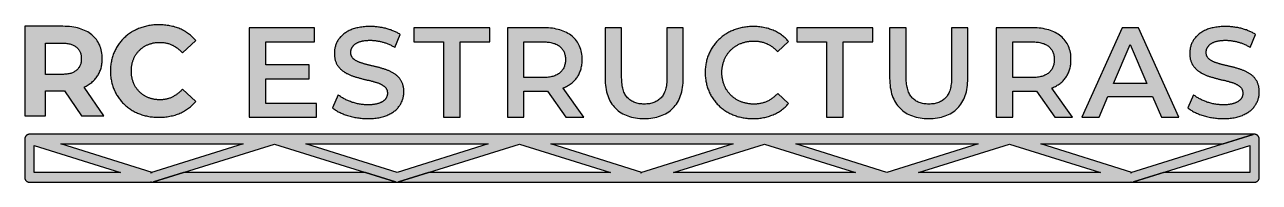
# Model space of a CAD drawing. Header units: millimetres. Extents: x 0 to 20, y 0 to 2.5.
import ezdxf

# ---------------------------------------------------------------- set-up
doc = ezdxf.new("R2010")
doc.units = ezdxf.units.MM
for name, color, linetype in [('RC_CERCHA', 7, 'Continuous'), ('RC_CONTORNO', 7, 'Continuous'), ('RC_SIGLAS', 7, 'Continuous'), ('RC_TEXTO', 7, 'Continuous')]:
    doc.layers.add(name, color=color, linetype=linetype)

# ---------------------------------------------------------------- blocks, each defined once
blk = doc.blocks.new('RC_CAJETIN')
at = {"layer": 'RC_CERCHA'}
for points in [[(0.012, 0.741), (0.011, 0.74), (0.011, 0.739), (0.01, 0.737), (0.009, 0.736), (0.009, 0.736), (0.008, 0.734), (0.007, 0.733), (0.007, 0.732), (0.006, 0.731), (0.006, 0.73), (0.005, 0.728), (0.005, 0.727), (0.004, 0.726), (0.004, 0.725), (0.003, 0.723), (0.003, 0.722), (0.003, 0.721), (0.002, 0.72), (0.002, 0.718), (0.002, 0.717), (0.001, 0.717), (0.001, 0.715), (0.001, 0.713), (0.001, 0.712), (0, 0.712), (0, 0.71), (0, 0.708), (0, 0.707), (0, 0.706), (-0.001, 0.705), (-0.001, 0.703), (-0.001, 0.702), (-0.001, 0.701), (-0.001, 0.7), (-0.001, 0.698), (-0.001, 0.078), (-0.001, 0.072), (0, 0.067), (0.001, 0.062), (0.002, 0.057), (0.003, 0.052), (0.005, 0.048), (0.007, 0.043), (0.01, 0.038), (0.012, 0.034), (0.015, 0.03), (0.019, 0.026), (0.022, 0.022), (0.026, 0.019), (0.03, 0.015), (0.034, 0.012), (0.038, 0.01), (0.043, 0.007), (0.048, 0.005), (0.052, 0.003), (0.057, 0.002), (0.062, 0.001), (0.067, 0), (0.072, -0.001), (0.078, -0.001), (0.855, -0.001), (0.855, 0.156), (0.156, 0.156), (0.156, 0.591), (0.855, 0.373), (0.855, 0.537), (0.591, 0.62), (0.855, 0.62), (0.855, 0.776), (0.078, 0.776), (0.077, 0.776), (0.076, 0.776), (0.074, 0.776), (0.072, 0.776), (0.071, 0.776), (0.071, 0.776), (0.069, 0.776), (0.068, 0.776), (0.067, 0.776), (0.067, 0.776), (0.066, 0.776), (0.065, 0.776), (0.064, 0.775), (0.063, 0.775), (0.062, 0.775), (0.061, 0.775), (0.06, 0.775), (0.059, 0.774), (0.057, 0.774), (0.056, 0.774), (0.055, 0.773), (0.054, 0.773), (0.052, 0.772), (0.051, 0.772), (0.051, 0.772), (0.049, 0.771), (0.048, 0.771), (0.048, 0.771), (0.047, 0.77), (0.046, 0.77), (0.044, 0.769), (0.043, 0.768), (0.042, 0.768), (0.041, 0.768), (0.04, 0.767), (0.038, 0.766), (0.038, 0.765), (0.037, 0.765), (0.035, 0.764), (0.034, 0.763), (0.033, 0.763), (0.032, 0.762), (0.031, 0.761), (0.03, 0.76), (0.029, 0.76), (0.028, 0.759), (0.027, 0.758), (0.026, 0.757), (0.025, 0.756), (0.024, 0.756), (0.023, 0.755), (0.022, 0.754), (0.021, 0.753), (0.021, 0.752), (0.02, 0.751), (0.019, 0.75), (0.018, 0.749), (0.017, 0.748), (0.016, 0.747), (0.015, 0.746), (0.015, 0.745), (0.014, 0.744), (0.013, 0.743), (0.012, 0.742)], [(0.854, 0.776), (0.854, 0.62), (2.039, 0.62), (2.039, 0.776)], [(2.037, 0.776), (2.037, 0.62), (3.533, 0.62), (2.062, 0.16), (2.037, 0.168), (2.037, -0.001), (4.047, -0.001), (4.047, 0.156), (2.575, 0.156), (4.047, 0.616), (4.047, 0.776)], [(4.046, 0.616), (5.518, 0.156), (4.046, 0.156), (4.046, -0.001), (6.032, -0.001), (6.032, 0.159), (4.56, 0.62), (6.032, 0.62), (6.032, 0.776), (4.046, 0.776)], [(8.016, 0.616), (8.016, 0.616), (8.016, 0.776), (6.03, 0.776), (6.03, 0.62), (7.502, 0.62), (6.03, 0.159), (6.03, -0.001), (8.016, -0.001), (8.016, 0.156), (6.544, 0.156)], [(8.015, 0.776), (8.015, 0.616), (9.487, 0.156), (8.015, 0.156), (8.015, -0.001), (10.001, -0.001), (10.001, 0.159), (8.529, 0.62), (10.001, 0.62), (10.001, 0.776)], [(9.999, 0.62), (11.471, 0.62), (9.999, 0.159), (9.999, -0.001), (11.985, -0.001), (11.985, 0.156), (10.513, 0.156), (11.985, 0.616), (11.985, 0.776), (9.999, 0.776)], [(13.97, -0.001), (13.97, 0.159), (12.498, 0.62), (13.97, 0.62), (13.97, 0.776), (11.984, 0.776), (11.984, 0.616), (13.456, 0.156), (11.984, 0.156), (11.984, -0.001)], [(13.968, 0.62), (15.44, 0.62), (13.968, 0.159), (13.968, -0.001), (15.954, -0.001), (15.954, 0.156), (14.482, 0.156), (15.954, 0.616), (15.954, 0.776), (13.968, 0.776)], [(17.939, -0.001), (17.939, 0.159), (16.467, 0.62), (17.939, 0.62), (17.939, 0.776), (15.953, 0.776), (15.953, 0.616), (17.425, 0.156), (15.953, 0.156), (15.953, -0.001)], [(17.937, 0.776), (17.937, 0.62), (19.146, 0.62), (19.146, 0.776)], [(19.957, 0.007), (19.962, 0.01), (19.966, 0.012), (19.97, 0.015), (19.974, 0.019), (19.978, 0.022), (19.981, 0.026), (19.985, 0.03), (19.988, 0.034), (19.99, 0.038), (19.993, 0.043), (19.995, 0.048), (19.997, 0.052), (19.998, 0.057), (19.999, 0.062), (20, 0.067), (20.001, 0.072), (20.001, 0.078), (20.001, 0.698), (20.001, 0.7), (20.001, 0.701), (20.001, 0.702), (20.001, 0.703), (20.001, 0.705), (20, 0.706), (20, 0.707), (20, 0.708), (20, 0.71), (20, 0.712), (19.999, 0.712), (19.999, 0.713), (19.999, 0.715), (19.999, 0.717), (19.998, 0.717), (19.998, 0.718), (19.998, 0.72), (19.997, 0.721), (19.997, 0.722), (19.997, 0.723), (19.996, 0.725), (19.996, 0.726), (19.995, 0.727), (19.995, 0.728), (19.994, 0.73), (19.994, 0.731), (19.993, 0.732), (19.993, 0.733), (19.992, 0.734), (19.991, 0.736), (19.991, 0.736), (19.99, 0.737), (19.989, 0.739), (19.989, 0.74), (19.988, 0.741), (19.988, 0.742), (19.987, 0.743), (19.986, 0.744), (19.985, 0.745), (19.985, 0.746), (19.984, 0.747), (19.983, 0.748), (19.982, 0.749), (19.981, 0.75), (19.98, 0.751), (19.979, 0.752), (19.979, 0.753), (19.978, 0.754), (19.977, 0.755), (19.976, 0.756), (19.975, 0.756), (19.974, 0.757), (19.973, 0.758), (19.972, 0.759), (19.971, 0.76), (19.97, 0.76), (19.969, 0.761), (19.968, 0.762), (19.967, 0.763), (19.966, 0.763), (19.965, 0.764), (19.963, 0.765), (19.962, 0.765), (19.962, 0.766), (19.96, 0.767), (19.959, 0.768), (19.958, 0.768), (19.957, 0.768), (19.956, 0.769), (19.954, 0.77), (19.953, 0.77), (19.952, 0.771), (19.951, 0.771), (19.949, 0.772), (19.949, 0.772), (19.948, 0.772), (19.946, 0.773), (19.945, 0.773), (19.944, 0.774), (19.943, 0.774), (19.941, 0.774), (19.94, 0.775), (19.939, 0.775), (19.938, 0.775), (19.936, 0.775), (19.935, 0.776), (19.934, 0.776), (19.933, 0.776), (19.931, 0.776), (19.929, 0.776), (19.929, 0.776), (19.928, 0.776), (19.926, 0.776), (19.924, 0.776), (19.923, 0.776), (19.922, 0.776), (19.145, 0.776), (19.145, 0.62), (19.409, 0.62), (19.145, 0.537), (19.145, 0.373), (19.844, 0.591), (19.844, 0.156), (19.145, 0.156), (19.145, -0.001), (19.922, -0.001), (19.928, -0.001), (19.933, 0), (19.938, 0.001), (19.943, 0.002), (19.948, 0.003), (19.952, 0.005)], [(0.854, 0.538), (0.854, 0.373), (1.549, 0.156), (0.854, 0.156), (0.854, -0.001), (2.039, -0.001), (2.039, 0.167)], [(17.937, 0.159), (17.937, -0.001), (19.146, -0.001), (19.146, 0.156), (18.451, 0.156), (19.146, 0.373), (19.146, 0.538)]]:
    blk.add_hatch(color=7, dxfattribs=at).paths.add_polyline_path(points)
at = {"layer": 'RC_SIGLAS'}
for points in [[(0.627, 1.477), (0.627, 1.745), (0.608, 1.745), (0.336, 1.745), (0.336, 2.248), (0.608, 2.248), (0.627, 2.248), (0.627, 2.523), (0.618, 2.523), (-0.001, 2.523), (-0.001, 1.073), (0.336, 1.073), (0.336, 1.477)], [(0.643, 1.477), (0.92, 1.073), (1.284, 1.073), (0.961, 1.539), (0.962, 1.539), (0.979, 1.547), (0.996, 1.555), (1.013, 1.564), (1.029, 1.573), (1.044, 1.583), (1.059, 1.593), (1.073, 1.604), (1.087, 1.615), (1.1, 1.626), (1.113, 1.638), (1.125, 1.65), (1.137, 1.663), (1.149, 1.676), (1.159, 1.689), (1.17, 1.703), (1.18, 1.718), (1.189, 1.733), (1.198, 1.748), (1.206, 1.763), (1.213, 1.779), (1.22, 1.795), (1.226, 1.812), (1.232, 1.829), (1.237, 1.846), (1.242, 1.864), (1.246, 1.882), (1.249, 1.9), (1.252, 1.919), (1.254, 1.938), (1.255, 1.957), (1.256, 1.977), (1.256, 1.997), (1.256, 2.027), (1.254, 2.056), (1.25, 2.085), (1.246, 2.113), (1.24, 2.14), (1.233, 2.166), (1.224, 2.192), (1.214, 2.216), (1.203, 2.24), (1.191, 2.263), (1.177, 2.285), (1.162, 2.306), (1.146, 2.327), (1.128, 2.346), (1.109, 2.365), (1.088, 2.383), (1.067, 2.4), (1.044, 2.416), (1.021, 2.43), (0.996, 2.444), (0.97, 2.457), (0.944, 2.468), (0.916, 2.479), (0.887, 2.488), (0.857, 2.496), (0.826, 2.503), (0.794, 2.509), (0.761, 2.514), (0.727, 2.518), (0.692, 2.521), (0.656, 2.522), (0.625, 2.523), (0.625, 2.248), (0.627, 2.248), (0.646, 2.247), (0.663, 2.246), (0.681, 2.244), (0.697, 2.242), (0.713, 2.239), (0.729, 2.235), (0.743, 2.232), (0.757, 2.227), (0.771, 2.222), (0.784, 2.217), (0.796, 2.211), (0.808, 2.204), (0.819, 2.198), (0.829, 2.19), (0.839, 2.182), (0.848, 2.174), (0.857, 2.165), (0.865, 2.155), (0.873, 2.146), (0.879, 2.136), (0.886, 2.125), (0.891, 2.114), (0.896, 2.103), (0.901, 2.091), (0.905, 2.079), (0.908, 2.066), (0.911, 2.053), (0.913, 2.04), (0.914, 2.026), (0.915, 2.011), (0.915, 1.997), (0.915, 1.982), (0.914, 1.968), (0.913, 1.954), (0.911, 1.941), (0.908, 1.928), (0.905, 1.915), (0.901, 1.903), (0.896, 1.892), (0.891, 1.88), (0.886, 1.869), (0.879, 1.859), (0.873, 1.849), (0.865, 1.839), (0.857, 1.83), (0.848, 1.821), (0.839, 1.812), (0.829, 1.804), (0.819, 1.796), (0.808, 1.789), (0.796, 1.783), (0.784, 1.777), (0.771, 1.771), (0.757, 1.766), (0.743, 1.762), (0.729, 1.758), (0.713, 1.754), (0.697, 1.752), (0.681, 1.749), (0.663, 1.747), (0.646, 1.746), (0.627, 1.745), (0.625, 1.745), (0.625, 1.477)], [(2.196, 1.049), (2.219, 1.05), (2.242, 1.051), (2.265, 1.053), (2.287, 1.055), (2.31, 1.058), (2.331, 1.062), (2.353, 1.065), (2.374, 1.07), (2.395, 1.075), (2.416, 1.08), (2.436, 1.086), (2.456, 1.093), (2.476, 1.1), (2.496, 1.107), (2.515, 1.115), (2.534, 1.124), (2.552, 1.133), (2.57, 1.142), (2.588, 1.152), (2.605, 1.162), (2.622, 1.173), (2.639, 1.184), (2.655, 1.196), (2.671, 1.208), (2.686, 1.221), (2.701, 1.234), (2.716, 1.247), (2.73, 1.261), (2.744, 1.276), (2.757, 1.291), (2.771, 1.307), (2.555, 1.507), (2.545, 1.496), (2.536, 1.486), (2.526, 1.476), (2.516, 1.466), (2.507, 1.457), (2.497, 1.448), (2.486, 1.44), (2.476, 1.431), (2.466, 1.424), (2.455, 1.416), (2.445, 1.409), (2.434, 1.402), (2.423, 1.395), (2.412, 1.389), (2.401, 1.383), (2.389, 1.378), (2.378, 1.372), (2.366, 1.368), (2.355, 1.363), (2.343, 1.359), (2.331, 1.355), (2.319, 1.351), (2.306, 1.348), (2.294, 1.345), (2.281, 1.343), (2.269, 1.341), (2.256, 1.339), (2.243, 1.337), (2.23, 1.336), (2.217, 1.335), (2.203, 1.335), (2.19, 1.335), (2.177, 1.335), (2.165, 1.335), (2.153, 1.336), (2.14, 1.337), (2.128, 1.338), (2.116, 1.339), (2.105, 1.341), (2.093, 1.343), (2.081, 1.345), (2.07, 1.348), (2.059, 1.35), (2.047, 1.353), (2.036, 1.357), (2.026, 1.36), (2.015, 1.364), (2.004, 1.368), (1.994, 1.372), (1.984, 1.377), (1.973, 1.382), (1.963, 1.387), (1.954, 1.392), (1.944, 1.397), (1.935, 1.403), (1.926, 1.409), (1.916, 1.415), (1.908, 1.421), (1.899, 1.427), (1.89, 1.434), (1.882, 1.441), (1.874, 1.448), (1.866, 1.456), (1.858, 1.463), (1.85, 1.471), (1.843, 1.479), (1.836, 1.487), (1.829, 1.496), (1.822, 1.504), (1.816, 1.513), (1.809, 1.522), (1.803, 1.531), (1.797, 1.54), (1.792, 1.55), (1.786, 1.559), (1.781, 1.569), (1.776, 1.579), (1.771, 1.589), (1.766, 1.6), (1.762, 1.61), (1.758, 1.621), (1.754, 1.632), (1.751, 1.643), (1.747, 1.654), (1.744, 1.665), (1.741, 1.677), (1.739, 1.688), (1.737, 1.7), (1.735, 1.712), (1.733, 1.724), (1.731, 1.736), (1.73, 1.748), (1.729, 1.76), (1.729, 1.773), (1.728, 1.785), (1.728, 1.798), (1.728, 1.811), (1.729, 1.823), (1.729, 1.836), (1.73, 1.848), (1.731, 1.86), (1.733, 1.872), (1.735, 1.884), (1.737, 1.896), (1.739, 1.908), (1.741, 1.919), (1.744, 1.931), (1.747, 1.942), (1.751, 1.953), (1.754, 1.964), (1.758, 1.975), (1.762, 1.986), (1.766, 1.996), (1.771, 2.007), (1.776, 2.017), (1.781, 2.027), (1.786, 2.037), (1.792, 2.046), (1.797, 2.056), (1.803, 2.065), (1.809, 2.074), (1.816, 2.083), (1.822, 2.092), (1.829, 2.1), (1.836, 2.109), (1.843, 2.117), (1.85, 2.125), (1.858, 2.133), (1.866, 2.14), (1.874, 2.148), (1.882, 2.155), (1.89, 2.162), (1.899, 2.169), (1.908, 2.175), (1.916, 2.181), (1.926, 2.187), (1.935, 2.193), (1.944, 2.199), (1.954, 2.204), (1.963, 2.209), (1.973, 2.214), (1.984, 2.219), (1.994, 2.224), (2.004, 2.228), (2.015, 2.232), (2.026, 2.236), (2.036, 2.239), (2.047, 2.243), (2.059, 2.246), (2.07, 2.248), (2.081, 2.251), (2.093, 2.253), (2.105, 2.255), (2.116, 2.257), (2.128, 2.258), (2.14, 2.259), (2.153, 2.26), (2.165, 2.261), (2.177, 2.261), (2.19, 2.261), (2.203, 2.261), (2.217, 2.261), (2.23, 2.26), (2.243, 2.259), (2.256, 2.257), (2.269, 2.255), (2.281, 2.253), (2.294, 2.251), (2.306, 2.248), (2.319, 2.245), (2.331, 2.241), (2.343, 2.237), (2.355, 2.233), (2.366, 2.228), (2.378, 2.224), (2.389, 2.218), (2.401, 2.213), (2.412, 2.207), (2.423, 2.201), (2.434, 2.194), (2.445, 2.187), (2.455, 2.18), (2.466, 2.173), (2.476, 2.165), (2.486, 2.157), (2.497, 2.148), (2.507, 2.14), (2.516, 2.13), (2.526, 2.121), (2.536, 2.111), (2.545, 2.101), (2.555, 2.09), (2.771, 2.29), (2.757, 2.306), (2.744, 2.321), (2.73, 2.336), (2.716, 2.35), (2.701, 2.364), (2.686, 2.377), (2.671, 2.389), (2.655, 2.402), (2.639, 2.413), (2.622, 2.425), (2.605, 2.435), (2.588, 2.446), (2.57, 2.455), (2.552, 2.465), (2.534, 2.474), (2.515, 2.482), (2.496, 2.49), (2.476, 2.497), (2.456, 2.504), (2.436, 2.51), (2.416, 2.516), (2.395, 2.522), (2.374, 2.526), (2.353, 2.531), (2.332, 2.535), (2.31, 2.538), (2.288, 2.541), (2.266, 2.543), (2.243, 2.545), (2.22, 2.546), (2.197, 2.547), (2.174, 2.547), (2.153, 2.547), (2.132, 2.546), (2.111, 2.545), (2.091, 2.544), (2.071, 2.542), (2.051, 2.539), (2.031, 2.537), (2.011, 2.533), (1.992, 2.53), (1.973, 2.526), (1.954, 2.521), (1.935, 2.516), (1.916, 2.511), (1.898, 2.505), (1.879, 2.499), (1.861, 2.492), (1.843, 2.485), (1.826, 2.478), (1.809, 2.47), (1.792, 2.462), (1.775, 2.453), (1.759, 2.445), (1.743, 2.435), (1.727, 2.426), (1.712, 2.416), (1.696, 2.406), (1.681, 2.395), (1.667, 2.384), (1.653, 2.373), (1.639, 2.361), (1.625, 2.349), (1.611, 2.337), (1.598, 2.324), (1.586, 2.311), (1.573, 2.297), (1.561, 2.284), (1.55, 2.27), (1.538, 2.256), (1.528, 2.241), (1.517, 2.227), (1.507, 2.212), (1.497, 2.196), (1.488, 2.181), (1.479, 2.165), (1.47, 2.149), (1.462, 2.132), (1.454, 2.116), (1.446, 2.099), (1.439, 2.082), (1.433, 2.064), (1.426, 2.047), (1.421, 2.029), (1.415, 2.011), (1.411, 1.992), (1.406, 1.974), (1.402, 1.955), (1.399, 1.936), (1.396, 1.917), (1.393, 1.898), (1.391, 1.878), (1.39, 1.859), (1.389, 1.839), (1.388, 1.818), (1.388, 1.798), (1.388, 1.778), (1.389, 1.757), (1.39, 1.737), (1.391, 1.718), (1.393, 1.698), (1.396, 1.679), (1.399, 1.66), (1.402, 1.641), (1.406, 1.622), (1.411, 1.604), (1.415, 1.585), (1.421, 1.567), (1.426, 1.549), (1.433, 1.532), (1.439, 1.514), (1.446, 1.497), (1.454, 1.48), (1.462, 1.464), (1.47, 1.447), (1.479, 1.431), (1.488, 1.415), (1.497, 1.4), (1.507, 1.384), (1.517, 1.369), (1.527, 1.355), (1.538, 1.34), (1.549, 1.326), (1.561, 1.312), (1.573, 1.299), (1.585, 1.285), (1.598, 1.272), (1.611, 1.259), (1.624, 1.247), (1.638, 1.235), (1.652, 1.223), (1.666, 1.212), (1.68, 1.201), (1.695, 1.19), (1.71, 1.18), (1.726, 1.17), (1.742, 1.161), (1.758, 1.151), (1.774, 1.143), (1.791, 1.134), (1.808, 1.126), (1.825, 1.118), (1.842, 1.111), (1.86, 1.104), (1.878, 1.097), (1.896, 1.091), (1.915, 1.085), (1.933, 1.08), (1.952, 1.075), (1.971, 1.07), (1.991, 1.066), (2.01, 1.063), (2.03, 1.059), (2.049, 1.057), (2.07, 1.054), (2.09, 1.052), (2.11, 1.051), (2.131, 1.05), (2.152, 1.049), (2.173, 1.049)]]:
    blk.add_hatch(color=7, dxfattribs=at).paths.add_polyline_path(points)
at = {"layer": 'RC_TEXTO'}
for points in [[(3.908, 1.276), (3.908, 1.674), (4.607, 1.674), (4.607, 1.896), (3.908, 1.896), (3.908, 2.271), (4.696, 2.271), (4.696, 2.498), (3.638, 2.498), (3.638, 1.049), (4.725, 1.049), (4.725, 1.276)], [(5.628, 1.03), (5.651, 1.032), (5.673, 1.034), (5.695, 1.037), (5.717, 1.04), (5.737, 1.043), (5.758, 1.047), (5.777, 1.052), (5.797, 1.056), (5.815, 1.062), (5.833, 1.067), (5.851, 1.074), (5.868, 1.08), (5.885, 1.088), (5.901, 1.095), (5.916, 1.103), (5.931, 1.111), (5.946, 1.12), (5.96, 1.128), (5.973, 1.137), (5.986, 1.147), (5.998, 1.157), (6.01, 1.167), (6.022, 1.177), (6.032, 1.187), (6.043, 1.198), (6.052, 1.21), (6.062, 1.221), (6.071, 1.233), (6.079, 1.245), (6.087, 1.257), (6.094, 1.27), (6.101, 1.283), (6.107, 1.295), (6.112, 1.308), (6.118, 1.321), (6.122, 1.334), (6.127, 1.348), (6.13, 1.361), (6.134, 1.375), (6.136, 1.389), (6.139, 1.403), (6.14, 1.417), (6.142, 1.431), (6.142, 1.445), (6.143, 1.46), (6.143, 1.474), (6.142, 1.488), (6.141, 1.501), (6.14, 1.514), (6.138, 1.527), (6.136, 1.54), (6.134, 1.552), (6.131, 1.564), (6.128, 1.575), (6.124, 1.587), (6.12, 1.598), (6.116, 1.608), (6.112, 1.619), (6.107, 1.629), (6.101, 1.638), (6.096, 1.648), (6.09, 1.657), (6.083, 1.666), (6.077, 1.674), (6.07, 1.683), (6.063, 1.691), (6.056, 1.699), (6.049, 1.707), (6.041, 1.714), (6.033, 1.722), (6.025, 1.729), (6.017, 1.735), (6.009, 1.742), (6, 1.748), (5.991, 1.754), (5.982, 1.76), (5.972, 1.766), (5.963, 1.771), (5.953, 1.777), (5.943, 1.782), (5.933, 1.787), (5.923, 1.792), (5.913, 1.796), (5.903, 1.801), (5.892, 1.806), (5.882, 1.81), (5.871, 1.814), (5.86, 1.818), (5.849, 1.822), (5.838, 1.826), (5.827, 1.83), (5.816, 1.834), (5.804, 1.837), (5.793, 1.84), (5.781, 1.844), (5.77, 1.847), (5.758, 1.85), (5.747, 1.853), (5.735, 1.857), (5.724, 1.86), (5.712, 1.863), (5.701, 1.866), (5.689, 1.869), (5.678, 1.871), (5.666, 1.874), (5.655, 1.877), (5.643, 1.88), (5.632, 1.883), (5.62, 1.885), (5.609, 1.888), (5.597, 1.891), (5.586, 1.893), (5.575, 1.896), (5.564, 1.899), (5.553, 1.901), (5.543, 1.904), (5.532, 1.907), (5.522, 1.91), (5.511, 1.913), (5.501, 1.915), (5.491, 1.918), (5.481, 1.921), (5.471, 1.924), (5.462, 1.927), (5.452, 1.93), (5.443, 1.933), (5.434, 1.936), (5.425, 1.939), (5.416, 1.942), (5.408, 1.946), (5.399, 1.95), (5.391, 1.953), (5.384, 1.957), (5.376, 1.961), (5.369, 1.965), (5.362, 1.97), (5.355, 1.974), (5.348, 1.979), (5.342, 1.983), (5.336, 1.988), (5.33, 1.993), (5.324, 1.998), (5.319, 2.003), (5.314, 2.009), (5.309, 2.014), (5.305, 2.02), (5.301, 2.026), (5.298, 2.032), (5.295, 2.039), (5.292, 2.045), (5.289, 2.052), (5.287, 2.059), (5.286, 2.067), (5.284, 2.074), (5.284, 2.082), (5.283, 2.09), (5.283, 2.098), (5.283, 2.105), (5.283, 2.112), (5.284, 2.118), (5.285, 2.125), (5.286, 2.131), (5.287, 2.138), (5.289, 2.144), (5.291, 2.15), (5.293, 2.156), (5.295, 2.163), (5.298, 2.168), (5.301, 2.174), (5.304, 2.18), (5.307, 2.186), (5.311, 2.191), (5.315, 2.197), (5.319, 2.202), (5.323, 2.208), (5.328, 2.213), (5.333, 2.218), (5.338, 2.223), (5.344, 2.227), (5.35, 2.232), (5.356, 2.237), (5.363, 2.241), (5.369, 2.245), (5.376, 2.249), (5.384, 2.253), (5.392, 2.257), (5.4, 2.261), (5.408, 2.264), (5.416, 2.268), (5.425, 2.271), (5.435, 2.274), (5.444, 2.277), (5.454, 2.279), (5.464, 2.282), (5.475, 2.284), (5.485, 2.286), (5.496, 2.288), (5.508, 2.289), (5.519, 2.291), (5.532, 2.292), (5.544, 2.293), (5.556, 2.293), (5.569, 2.294), (5.583, 2.294), (5.596, 2.294), (5.608, 2.294), (5.621, 2.294), (5.633, 2.293), (5.645, 2.293), (5.657, 2.292), (5.67, 2.29), (5.682, 2.289), (5.695, 2.287), (5.707, 2.286), (5.72, 2.284), (5.732, 2.281), (5.745, 2.279), (5.758, 2.276), (5.77, 2.273), (5.783, 2.27), (5.796, 2.267), (5.809, 2.263), (5.822, 2.259), (5.834, 2.255), (5.847, 2.251), (5.86, 2.246), (5.872, 2.241), (5.885, 2.236), (5.897, 2.231), (5.91, 2.225), (5.922, 2.22), (5.935, 2.214), (5.947, 2.207), (5.959, 2.201), (5.971, 2.194), (5.983, 2.187), (5.996, 2.179), (6.083, 2.39), (6.07, 2.398), (6.058, 2.406), (6.045, 2.413), (6.032, 2.42), (6.019, 2.427), (6.006, 2.433), (5.992, 2.44), (5.978, 2.446), (5.964, 2.452), (5.95, 2.457), (5.935, 2.463), (5.92, 2.468), (5.905, 2.473), (5.889, 2.477), (5.874, 2.482), (5.858, 2.486), (5.842, 2.49), (5.826, 2.494), (5.81, 2.497), (5.793, 2.5), (5.777, 2.503), (5.761, 2.506), (5.745, 2.508), (5.729, 2.511), (5.713, 2.513), (5.696, 2.514), (5.68, 2.516), (5.664, 2.517), (5.648, 2.518), (5.631, 2.518), (5.615, 2.519), (5.599, 2.519), (5.574, 2.519), (5.55, 2.518), (5.527, 2.517), (5.504, 2.515), (5.481, 2.513), (5.46, 2.511), (5.438, 2.508), (5.418, 2.504), (5.397, 2.5), (5.378, 2.496), (5.358, 2.491), (5.34, 2.486), (5.322, 2.48), (5.304, 2.474), (5.287, 2.467), (5.271, 2.46), (5.255, 2.452), (5.24, 2.444), (5.225, 2.436), (5.21, 2.428), (5.196, 2.419), (5.183, 2.41), (5.17, 2.401), (5.158, 2.391), (5.146, 2.381), (5.135, 2.371), (5.124, 2.36), (5.114, 2.349), (5.104, 2.338), (5.095, 2.326), (5.087, 2.315), (5.078, 2.302), (5.071, 2.29), (5.064, 2.278), (5.057, 2.265), (5.051, 2.252), (5.045, 2.239), (5.04, 2.226), (5.035, 2.213), (5.031, 2.199), (5.027, 2.186), (5.024, 2.172), (5.021, 2.158), (5.019, 2.144), (5.018, 2.129), (5.016, 2.115), (5.016, 2.1), (5.015, 2.086), (5.016, 2.071), (5.016, 2.057), (5.017, 2.044), (5.018, 2.03), (5.02, 2.017), (5.022, 2.005), (5.024, 1.992), (5.027, 1.98), (5.03, 1.968), (5.034, 1.957), (5.038, 1.946), (5.042, 1.935), (5.046, 1.925), (5.051, 1.915), (5.057, 1.905), (5.063, 1.896), (5.069, 1.886), (5.075, 1.877), (5.081, 1.869), (5.088, 1.86), (5.095, 1.852), (5.102, 1.844), (5.109, 1.836), (5.117, 1.829), (5.125, 1.821), (5.133, 1.814), (5.141, 1.807), (5.149, 1.801), (5.158, 1.794), (5.167, 1.788), (5.176, 1.782), (5.186, 1.776), (5.195, 1.771), (5.205, 1.765), (5.215, 1.76), (5.225, 1.755), (5.235, 1.75), (5.245, 1.745), (5.255, 1.74), (5.266, 1.736), (5.276, 1.731), (5.287, 1.727), (5.298, 1.723), (5.309, 1.718), (5.32, 1.715), (5.331, 1.711), (5.342, 1.707), (5.354, 1.703), (5.365, 1.7), (5.377, 1.697), (5.388, 1.693), (5.4, 1.69), (5.411, 1.687), (5.423, 1.683), (5.434, 1.68), (5.446, 1.677), (5.458, 1.674), (5.469, 1.671), (5.481, 1.668), (5.492, 1.666), (5.504, 1.663), (5.515, 1.66), (5.527, 1.658), (5.538, 1.655), (5.55, 1.652), (5.561, 1.65), (5.572, 1.647), (5.583, 1.645), (5.594, 1.642), (5.605, 1.639), (5.615, 1.636), (5.626, 1.634), (5.636, 1.631), (5.647, 1.628), (5.657, 1.625), (5.667, 1.622), (5.677, 1.619), (5.687, 1.616), (5.696, 1.613), (5.706, 1.61), (5.715, 1.607), (5.724, 1.604), (5.733, 1.601), (5.742, 1.597), (5.75, 1.593), (5.759, 1.59), (5.767, 1.586), (5.774, 1.582), (5.782, 1.578), (5.789, 1.574), (5.796, 1.569), (5.803, 1.565), (5.81, 1.56), (5.816, 1.556), (5.823, 1.551), (5.828, 1.546), (5.834, 1.541), (5.839, 1.536), (5.844, 1.53), (5.849, 1.525), (5.853, 1.519), (5.857, 1.513), (5.86, 1.506), (5.864, 1.5), (5.866, 1.493), (5.869, 1.486), (5.871, 1.479), (5.872, 1.472), (5.874, 1.464), (5.875, 1.457), (5.875, 1.449), (5.875, 1.44), (5.875, 1.434), (5.875, 1.427), (5.874, 1.421), (5.873, 1.414), (5.872, 1.408), (5.871, 1.402), (5.869, 1.396), (5.867, 1.39), (5.865, 1.384), (5.862, 1.378), (5.86, 1.372), (5.857, 1.367), (5.854, 1.361), (5.85, 1.355), (5.846, 1.35), (5.842, 1.345), (5.838, 1.339), (5.834, 1.334), (5.829, 1.329), (5.824, 1.324), (5.818, 1.32), (5.813, 1.315), (5.807, 1.311), (5.8, 1.307), (5.794, 1.302), (5.787, 1.298), (5.78, 1.295), (5.772, 1.291), (5.765, 1.287), (5.757, 1.284), (5.748, 1.281), (5.74, 1.277), (5.731, 1.274), (5.722, 1.272), (5.712, 1.269), (5.702, 1.267), (5.692, 1.264), (5.681, 1.262), (5.67, 1.261), (5.659, 1.259), (5.647, 1.258), (5.635, 1.256), (5.623, 1.255), (5.61, 1.254), (5.597, 1.254), (5.584, 1.253), (5.57, 1.253), (5.556, 1.253), (5.54, 1.253), (5.523, 1.254), (5.506, 1.254), (5.49, 1.256), (5.473, 1.257), (5.457, 1.259), (5.44, 1.262), (5.424, 1.264), (5.407, 1.267), (5.391, 1.271), (5.375, 1.274), (5.359, 1.278), (5.342, 1.283), (5.326, 1.287), (5.31, 1.293), (5.294, 1.298), (5.278, 1.304), (5.263, 1.31), (5.248, 1.316), (5.233, 1.322), (5.218, 1.329), (5.204, 1.335), (5.19, 1.342), (5.176, 1.349), (5.163, 1.356), (5.15, 1.364), (5.138, 1.371), (5.125, 1.379), (5.113, 1.387), (5.102, 1.395), (5.09, 1.404), (5.078, 1.413), (4.983, 1.203), (4.996, 1.193), (5.008, 1.184), (5.021, 1.175), (5.034, 1.166), (5.047, 1.157), (5.062, 1.149), (5.076, 1.141), (5.092, 1.133), (5.107, 1.125), (5.123, 1.117), (5.14, 1.11), (5.157, 1.103), (5.175, 1.096), (5.193, 1.09), (5.212, 1.083), (5.231, 1.077), (5.25, 1.071), (5.27, 1.066), (5.29, 1.06), (5.31, 1.056), (5.329, 1.051), (5.349, 1.047), (5.37, 1.044), (5.39, 1.041), (5.41, 1.038), (5.431, 1.035), (5.451, 1.033), (5.472, 1.031), (5.493, 1.03), (5.514, 1.029), (5.535, 1.029), (5.556, 1.028), (5.58, 1.029), (5.604, 1.029)], [(7.533, 2.27), (7.533, 2.498), (6.304, 2.498), (6.304, 2.27), (6.784, 2.27), (6.784, 1.049), (7.054, 1.049), (7.054, 2.27)], [(8.424, 1.471), (8.424, 1.694), (8.402, 1.694), (8.088, 1.694), (8.088, 2.269), (8.402, 2.269), (8.424, 2.269), (8.424, 2.498), (8.412, 2.498), (7.818, 2.498), (7.818, 1.049), (8.088, 1.049), (8.088, 1.471), (8.414, 1.471), (8.418, 1.471), (8.421, 1.471)], [(8.425, 1.471), (8.429, 1.471), (8.432, 1.471), (8.436, 1.471), (8.439, 1.471), (8.443, 1.471), (8.446, 1.471), (8.45, 1.472), (8.453, 1.472), (8.457, 1.472), (8.46, 1.472), (8.463, 1.472), (8.467, 1.473), (8.47, 1.473), (8.765, 1.049), (9.057, 1.049), (8.724, 1.523), (8.724, 1.523), (8.725, 1.524), (8.727, 1.524), (8.728, 1.525), (8.729, 1.525), (8.731, 1.526), (8.732, 1.527), (8.733, 1.527), (8.734, 1.528), (8.736, 1.529), (8.737, 1.529), (8.738, 1.53), (8.74, 1.531), (8.741, 1.531), (8.742, 1.532), (8.744, 1.533), (8.761, 1.541), (8.777, 1.549), (8.793, 1.557), (8.809, 1.566), (8.824, 1.576), (8.839, 1.586), (8.853, 1.596), (8.866, 1.607), (8.879, 1.618), (8.892, 1.629), (8.904, 1.642), (8.916, 1.654), (8.927, 1.667), (8.937, 1.68), (8.947, 1.694), (8.957, 1.708), (8.966, 1.723), (8.974, 1.737), (8.982, 1.753), (8.99, 1.768), (8.996, 1.784), (9.002, 1.801), (9.008, 1.817), (9.013, 1.834), (9.017, 1.852), (9.021, 1.869), (9.024, 1.887), (9.027, 1.906), (9.029, 1.924), (9.03, 1.943), (9.031, 1.963), (9.031, 1.983), (9.031, 2.012), (9.029, 2.041), (9.026, 2.07), (9.021, 2.097), (9.015, 2.124), (9.008, 2.149), (9, 2.174), (8.99, 2.198), (8.979, 2.222), (8.967, 2.244), (8.954, 2.266), (8.939, 2.287), (8.923, 2.307), (8.905, 2.326), (8.887, 2.344), (8.867, 2.362), (8.846, 2.378), (8.824, 2.394), (8.801, 2.408), (8.777, 2.422), (8.752, 2.434), (8.726, 2.445), (8.699, 2.455), (8.671, 2.464), (8.642, 2.472), (8.612, 2.479), (8.581, 2.485), (8.549, 2.49), (8.516, 2.494), (8.483, 2.496), (8.448, 2.498), (8.423, 2.498), (8.423, 2.269), (8.424, 2.269), (8.445, 2.268), (8.465, 2.267), (8.485, 2.265), (8.504, 2.262), (8.523, 2.259), (8.54, 2.255), (8.558, 2.251), (8.574, 2.246), (8.59, 2.24), (8.605, 2.234), (8.619, 2.227), (8.632, 2.22), (8.645, 2.212), (8.658, 2.204), (8.669, 2.195), (8.68, 2.185), (8.69, 2.175), (8.7, 2.165), (8.708, 2.154), (8.716, 2.142), (8.724, 2.13), (8.73, 2.118), (8.736, 2.105), (8.742, 2.091), (8.746, 2.077), (8.75, 2.063), (8.753, 2.048), (8.756, 2.032), (8.757, 2.016), (8.759, 2), (8.759, 1.983), (8.759, 1.966), (8.757, 1.949), (8.756, 1.934), (8.753, 1.918), (8.75, 1.903), (8.746, 1.889), (8.742, 1.875), (8.736, 1.861), (8.73, 1.848), (8.724, 1.836), (8.716, 1.824), (8.708, 1.812), (8.7, 1.801), (8.69, 1.79), (8.68, 1.78), (8.669, 1.77), (8.658, 1.761), (8.645, 1.752), (8.632, 1.744), (8.619, 1.737), (8.605, 1.73), (8.59, 1.724), (8.574, 1.718), (8.558, 1.713), (8.54, 1.708), (8.523, 1.705), (8.504, 1.701), (8.485, 1.699), (8.465, 1.696), (8.445, 1.695), (8.424, 1.694), (8.423, 1.694), (8.423, 1.471)], [(10.142, 1.034), (10.176, 1.039), (10.208, 1.045), (10.24, 1.052), (10.271, 1.06), (10.3, 1.07), (10.329, 1.081), (10.356, 1.094), (10.383, 1.108), (10.409, 1.123), (10.433, 1.139), (10.457, 1.157), (10.479, 1.176), (10.501, 1.196), (10.521, 1.218), (10.54, 1.24), (10.558, 1.264), (10.574, 1.289), (10.59, 1.315), (10.603, 1.343), (10.616, 1.371), (10.627, 1.401), (10.637, 1.432), (10.646, 1.464), (10.653, 1.497), (10.659, 1.532), (10.663, 1.568), (10.667, 1.604), (10.669, 1.642), (10.669, 1.681), (10.669, 2.498), (10.404, 2.498), (10.404, 1.691), (10.403, 1.663), (10.402, 1.637), (10.4, 1.611), (10.398, 1.587), (10.394, 1.563), (10.39, 1.54), (10.385, 1.519), (10.38, 1.498), (10.373, 1.478), (10.366, 1.459), (10.359, 1.441), (10.35, 1.425), (10.341, 1.409), (10.331, 1.394), (10.32, 1.379), (10.308, 1.366), (10.296, 1.354), (10.283, 1.342), (10.269, 1.332), (10.255, 1.322), (10.241, 1.313), (10.225, 1.304), (10.209, 1.297), (10.193, 1.29), (10.175, 1.284), (10.158, 1.279), (10.139, 1.275), (10.12, 1.271), (10.1, 1.268), (10.08, 1.266), (10.059, 1.265), (10.037, 1.265), (10.016, 1.265), (9.995, 1.266), (9.975, 1.268), (9.955, 1.271), (9.936, 1.275), (9.917, 1.279), (9.9, 1.284), (9.882, 1.29), (9.866, 1.297), (9.85, 1.304), (9.834, 1.313), (9.82, 1.322), (9.805, 1.332), (9.792, 1.342), (9.779, 1.354), (9.767, 1.366), (9.755, 1.379), (9.744, 1.394), (9.734, 1.409), (9.725, 1.425), (9.716, 1.441), (9.708, 1.459), (9.701, 1.478), (9.695, 1.498), (9.689, 1.519), (9.685, 1.54), (9.68, 1.563), (9.677, 1.587), (9.674, 1.611), (9.673, 1.637), (9.671, 1.663), (9.671, 1.691), (9.671, 2.498), (9.401, 2.498), (9.401, 1.681), (9.402, 1.642), (9.404, 1.604), (9.407, 1.568), (9.411, 1.532), (9.417, 1.497), (9.425, 1.464), (9.433, 1.432), (9.443, 1.401), (9.454, 1.371), (9.467, 1.343), (9.481, 1.315), (9.496, 1.289), (9.512, 1.264), (9.53, 1.24), (9.549, 1.218), (9.569, 1.196), (9.591, 1.176), (9.613, 1.157), (9.637, 1.139), (9.662, 1.123), (9.687, 1.108), (9.714, 1.094), (9.741, 1.081), (9.77, 1.07), (9.8, 1.06), (9.83, 1.052), (9.862, 1.045), (9.894, 1.039), (9.928, 1.034), (9.963, 1.031), (9.998, 1.029), (10.035, 1.028), (10.072, 1.029), (10.107, 1.031)], [(11.886, 1.032), (11.907, 1.034), (11.928, 1.037), (11.949, 1.04), (11.969, 1.044), (11.99, 1.048), (12.01, 1.053), (12.03, 1.058), (12.049, 1.063), (12.068, 1.069), (12.087, 1.076), (12.106, 1.083), (12.125, 1.09), (12.143, 1.098), (12.161, 1.107), (12.179, 1.116), (12.196, 1.125), (12.212, 1.135), (12.229, 1.145), (12.245, 1.156), (12.261, 1.167), (12.276, 1.178), (12.291, 1.19), (12.305, 1.203), (12.32, 1.216), (12.334, 1.229), (12.347, 1.243), (12.36, 1.257), (12.373, 1.272), (12.199, 1.438), (12.189, 1.427), (12.179, 1.417), (12.168, 1.406), (12.158, 1.397), (12.148, 1.387), (12.137, 1.378), (12.126, 1.37), (12.115, 1.361), (12.104, 1.353), (12.093, 1.346), (12.082, 1.338), (12.07, 1.332), (12.059, 1.325), (12.047, 1.319), (12.035, 1.313), (12.023, 1.307), (12.011, 1.302), (11.998, 1.297), (11.986, 1.293), (11.973, 1.289), (11.961, 1.285), (11.948, 1.281), (11.935, 1.278), (11.922, 1.275), (11.908, 1.273), (11.895, 1.271), (11.882, 1.269), (11.868, 1.267), (11.854, 1.266), (11.84, 1.265), (11.827, 1.265), (11.812, 1.265), (11.798, 1.265), (11.785, 1.265), (11.771, 1.266), (11.757, 1.267), (11.744, 1.268), (11.731, 1.27), (11.718, 1.272), (11.705, 1.274), (11.692, 1.277), (11.679, 1.279), (11.666, 1.282), (11.654, 1.286), (11.642, 1.289), (11.63, 1.293), (11.618, 1.298), (11.606, 1.302), (11.594, 1.307), (11.583, 1.312), (11.571, 1.317), (11.56, 1.323), (11.549, 1.329), (11.538, 1.335), (11.528, 1.341), (11.518, 1.347), (11.507, 1.354), (11.497, 1.361), (11.488, 1.368), (11.478, 1.376), (11.469, 1.383), (11.46, 1.391), (11.451, 1.399), (11.442, 1.408), (11.433, 1.416), (11.425, 1.425), (11.417, 1.434), (11.409, 1.443), (11.401, 1.453), (11.394, 1.462), (11.387, 1.472), (11.38, 1.482), (11.373, 1.492), (11.367, 1.503), (11.361, 1.513), (11.355, 1.524), (11.349, 1.535), (11.344, 1.546), (11.339, 1.558), (11.334, 1.569), (11.329, 1.581), (11.325, 1.593), (11.321, 1.605), (11.317, 1.617), (11.314, 1.629), (11.311, 1.642), (11.308, 1.654), (11.305, 1.667), (11.303, 1.68), (11.301, 1.693), (11.299, 1.706), (11.298, 1.719), (11.297, 1.732), (11.296, 1.746), (11.296, 1.76), (11.296, 1.774), (11.296, 1.787), (11.296, 1.801), (11.297, 1.815), (11.298, 1.828), (11.299, 1.841), (11.301, 1.855), (11.303, 1.868), (11.305, 1.88), (11.308, 1.893), (11.311, 1.906), (11.314, 1.918), (11.317, 1.93), (11.321, 1.943), (11.325, 1.955), (11.329, 1.966), (11.334, 1.978), (11.339, 1.99), (11.344, 2.001), (11.349, 2.012), (11.355, 2.023), (11.361, 2.034), (11.367, 2.045), (11.373, 2.055), (11.38, 2.065), (11.387, 2.075), (11.394, 2.085), (11.401, 2.095), (11.409, 2.104), (11.417, 2.113), (11.425, 2.122), (11.433, 2.131), (11.442, 2.14), (11.451, 2.148), (11.46, 2.156), (11.469, 2.164), (11.478, 2.172), (11.488, 2.179), (11.497, 2.186), (11.507, 2.193), (11.518, 2.2), (11.528, 2.206), (11.538, 2.213), (11.549, 2.219), (11.56, 2.224), (11.571, 2.23), (11.583, 2.235), (11.594, 2.24), (11.606, 2.245), (11.618, 2.25), (11.63, 2.254), (11.642, 2.258), (11.654, 2.261), (11.666, 2.265), (11.679, 2.268), (11.692, 2.271), (11.705, 2.273), (11.718, 2.275), (11.731, 2.277), (11.744, 2.279), (11.757, 2.28), (11.771, 2.281), (11.785, 2.282), (11.798, 2.282), (11.812, 2.282), (11.827, 2.282), (11.84, 2.282), (11.854, 2.281), (11.868, 2.28), (11.882, 2.278), (11.895, 2.276), (11.908, 2.274), (11.922, 2.272), (11.935, 2.269), (11.948, 2.266), (11.961, 2.262), (11.973, 2.258), (11.986, 2.254), (11.998, 2.25), (12.011, 2.245), (12.023, 2.24), (12.035, 2.234), (12.047, 2.229), (12.059, 2.222), (12.07, 2.216), (12.082, 2.209), (12.093, 2.202), (12.104, 2.194), (12.115, 2.186), (12.126, 2.178), (12.137, 2.17), (12.148, 2.161), (12.158, 2.152), (12.168, 2.142), (12.179, 2.132), (12.189, 2.122), (12.199, 2.111), (12.373, 2.277), (12.36, 2.292), (12.347, 2.307), (12.334, 2.32), (12.32, 2.334), (12.305, 2.346), (12.291, 2.359), (12.276, 2.371), (12.261, 2.382), (12.245, 2.393), (12.229, 2.404), (12.212, 2.414), (12.196, 2.424), (12.179, 2.433), (12.161, 2.442), (12.143, 2.45), (12.125, 2.458), (12.106, 2.465), (12.088, 2.472), (12.069, 2.479), (12.049, 2.485), (12.03, 2.49), (12.01, 2.495), (11.99, 2.5), (11.97, 2.504), (11.95, 2.507), (11.929, 2.51), (11.908, 2.513), (11.887, 2.515), (11.866, 2.517), (11.844, 2.518), (11.822, 2.519), (11.8, 2.519), (11.779, 2.519), (11.759, 2.518), (11.739, 2.517), (11.718, 2.515), (11.698, 2.514), (11.679, 2.511), (11.659, 2.508), (11.64, 2.505), (11.621, 2.502), (11.602, 2.497), (11.583, 2.493), (11.564, 2.488), (11.546, 2.483), (11.528, 2.477), (11.51, 2.471), (11.492, 2.464), (11.474, 2.457), (11.457, 2.45), (11.44, 2.442), (11.423, 2.434), (11.407, 2.425), (11.391, 2.416), (11.375, 2.407), (11.359, 2.398), (11.344, 2.388), (11.329, 2.378), (11.314, 2.367), (11.3, 2.356), (11.286, 2.345), (11.272, 2.333), (11.258, 2.321), (11.245, 2.309), (11.232, 2.296), (11.219, 2.283), (11.207, 2.27), (11.195, 2.256), (11.184, 2.242), (11.173, 2.228), (11.162, 2.214), (11.152, 2.199), (11.141, 2.184), (11.132, 2.169), (11.123, 2.154), (11.114, 2.138), (11.105, 2.122), (11.097, 2.105), (11.089, 2.089), (11.082, 2.072), (11.075, 2.055), (11.068, 2.038), (11.062, 2.02), (11.056, 2.002), (11.051, 1.984), (11.046, 1.966), (11.042, 1.948), (11.038, 1.929), (11.034, 1.911), (11.032, 1.892), (11.029, 1.872), (11.027, 1.853), (11.025, 1.834), (11.024, 1.814), (11.024, 1.794), (11.023, 1.774), (11.024, 1.753), (11.024, 1.733), (11.025, 1.714), (11.027, 1.694), (11.029, 1.675), (11.032, 1.656), (11.034, 1.637), (11.038, 1.618), (11.042, 1.599), (11.046, 1.581), (11.051, 1.563), (11.056, 1.545), (11.062, 1.527), (11.068, 1.51), (11.075, 1.492), (11.082, 1.475), (11.089, 1.458), (11.097, 1.442), (11.105, 1.426), (11.114, 1.409), (11.122, 1.394), (11.132, 1.378), (11.141, 1.363), (11.151, 1.348), (11.162, 1.333), (11.172, 1.319), (11.183, 1.305), (11.195, 1.291), (11.207, 1.278), (11.219, 1.264), (11.231, 1.251), (11.244, 1.239), (11.257, 1.226), (11.271, 1.214), (11.284, 1.203), (11.298, 1.191), (11.313, 1.18), (11.327, 1.17), (11.342, 1.159), (11.358, 1.15), (11.373, 1.14), (11.389, 1.131), (11.405, 1.122), (11.421, 1.114), (11.438, 1.105), (11.455, 1.098), (11.472, 1.09), (11.49, 1.083), (11.508, 1.077), (11.526, 1.07), (11.544, 1.065), (11.562, 1.059), (11.581, 1.054), (11.6, 1.05), (11.619, 1.046), (11.638, 1.042), (11.657, 1.039), (11.677, 1.036), (11.697, 1.034), (11.717, 1.032), (11.737, 1.03), (11.757, 1.029), (11.778, 1.029), (11.798, 1.028), (11.821, 1.029), (11.843, 1.029), (11.864, 1.031)], [(13.739, 2.498), (12.509, 2.498), (12.509, 2.27), (12.989, 2.27), (12.989, 1.049), (13.259, 1.049), (13.259, 2.27), (13.739, 2.27)], [(14.786, 1.039), (14.819, 1.045), (14.85, 1.052), (14.881, 1.06), (14.911, 1.07), (14.939, 1.081), (14.967, 1.094), (14.993, 1.108), (15.019, 1.123), (15.044, 1.139), (15.067, 1.157), (15.09, 1.176), (15.111, 1.196), (15.132, 1.218), (15.151, 1.24), (15.168, 1.264), (15.185, 1.289), (15.2, 1.315), (15.214, 1.343), (15.226, 1.371), (15.238, 1.401), (15.247, 1.432), (15.256, 1.464), (15.263, 1.497), (15.269, 1.532), (15.274, 1.568), (15.277, 1.604), (15.279, 1.642), (15.28, 1.681), (15.28, 2.498), (15.014, 2.498), (15.014, 1.691), (15.014, 1.663), (15.013, 1.637), (15.011, 1.611), (15.008, 1.587), (15.005, 1.563), (15.001, 1.54), (14.996, 1.519), (14.99, 1.498), (14.984, 1.478), (14.977, 1.459), (14.969, 1.441), (14.96, 1.425), (14.951, 1.409), (14.941, 1.394), (14.93, 1.379), (14.919, 1.366), (14.906, 1.354), (14.893, 1.342), (14.88, 1.332), (14.866, 1.322), (14.851, 1.313), (14.836, 1.304), (14.82, 1.297), (14.803, 1.29), (14.786, 1.284), (14.768, 1.279), (14.75, 1.275), (14.73, 1.271), (14.711, 1.268), (14.69, 1.266), (14.669, 1.265), (14.648, 1.265), (14.626, 1.265), (14.605, 1.266), (14.585, 1.268), (14.565, 1.271), (14.546, 1.275), (14.528, 1.279), (14.51, 1.284), (14.493, 1.29), (14.476, 1.297), (14.46, 1.304), (14.445, 1.313), (14.43, 1.322), (14.416, 1.332), (14.402, 1.342), (14.389, 1.354), (14.377, 1.366), (14.366, 1.379), (14.355, 1.394), (14.345, 1.409), (14.335, 1.425), (14.327, 1.441), (14.319, 1.459), (14.312, 1.478), (14.305, 1.498), (14.3, 1.519), (14.295, 1.54), (14.291, 1.563), (14.287, 1.587), (14.285, 1.611), (14.283, 1.637), (14.282, 1.663), (14.281, 1.691), (14.281, 2.498), (14.011, 2.498), (14.011, 1.681), (14.012, 1.642), (14.014, 1.604), (14.017, 1.568), (14.022, 1.532), (14.028, 1.497), (14.035, 1.464), (14.044, 1.432), (14.053, 1.401), (14.065, 1.371), (14.077, 1.343), (14.091, 1.315), (14.106, 1.289), (14.123, 1.264), (14.14, 1.24), (14.159, 1.218), (14.18, 1.196), (14.201, 1.176), (14.224, 1.157), (14.247, 1.139), (14.272, 1.123), (14.298, 1.108), (14.324, 1.094), (14.352, 1.081), (14.38, 1.07), (14.41, 1.06), (14.441, 1.052), (14.472, 1.045), (14.505, 1.039), (14.539, 1.034), (14.573, 1.031), (14.609, 1.029), (14.645, 1.028), (14.682, 1.029), (14.718, 1.031), (14.752, 1.034)], [(16.344, 1.471), (16.344, 1.694), (16.322, 1.694), (16.008, 1.694), (16.008, 2.269), (16.322, 2.269), (16.344, 2.269), (16.344, 2.498), (16.332, 2.498), (15.738, 2.498), (15.738, 1.049), (16.008, 1.049), (16.008, 1.471), (16.334, 1.471), (16.338, 1.471), (16.341, 1.471)], [(16.345, 1.471), (16.348, 1.471), (16.352, 1.471), (16.356, 1.471), (16.359, 1.471), (16.363, 1.471), (16.366, 1.471), (16.369, 1.472), (16.373, 1.472), (16.376, 1.472), (16.38, 1.472), (16.383, 1.472), (16.387, 1.473), (16.39, 1.473), (16.685, 1.049), (16.977, 1.049), (16.644, 1.523), (16.644, 1.523), (16.645, 1.524), (16.646, 1.524), (16.648, 1.525), (16.649, 1.525), (16.65, 1.526), (16.652, 1.527), (16.653, 1.527), (16.654, 1.528), (16.656, 1.529), (16.657, 1.529), (16.658, 1.53), (16.659, 1.531), (16.661, 1.531), (16.662, 1.532), (16.663, 1.533), (16.68, 1.541), (16.697, 1.549), (16.713, 1.557), (16.729, 1.566), (16.744, 1.576), (16.758, 1.586), (16.772, 1.596), (16.786, 1.607), (16.799, 1.618), (16.812, 1.629), (16.824, 1.642), (16.835, 1.654), (16.846, 1.667), (16.857, 1.68), (16.867, 1.694), (16.877, 1.708), (16.886, 1.723), (16.894, 1.737), (16.902, 1.753), (16.909, 1.768), (16.916, 1.784), (16.922, 1.801), (16.928, 1.817), (16.933, 1.834), (16.937, 1.852), (16.941, 1.869), (16.944, 1.887), (16.947, 1.906), (16.949, 1.924), (16.95, 1.943), (16.951, 1.963), (16.951, 1.983), (16.951, 2.012), (16.949, 2.041), (16.945, 2.07), (16.941, 2.097), (16.935, 2.124), (16.928, 2.149), (16.92, 2.174), (16.91, 2.198), (16.899, 2.222), (16.887, 2.244), (16.873, 2.266), (16.859, 2.287), (16.843, 2.307), (16.825, 2.326), (16.806, 2.344), (16.787, 2.362), (16.765, 2.378), (16.743, 2.394), (16.72, 2.408), (16.696, 2.422), (16.671, 2.434), (16.645, 2.445), (16.618, 2.455), (16.591, 2.464), (16.562, 2.472), (16.532, 2.479), (16.501, 2.485), (16.469, 2.49), (16.436, 2.494), (16.402, 2.496), (16.368, 2.498), (16.343, 2.498), (16.343, 2.269), (16.344, 2.269), (16.365, 2.268), (16.385, 2.267), (16.405, 2.265), (16.424, 2.262), (16.443, 2.259), (16.46, 2.255), (16.477, 2.251), (16.494, 2.246), (16.509, 2.24), (16.524, 2.234), (16.539, 2.227), (16.552, 2.22), (16.565, 2.212), (16.577, 2.204), (16.589, 2.195), (16.6, 2.185), (16.61, 2.175), (16.619, 2.165), (16.628, 2.154), (16.636, 2.142), (16.644, 2.13), (16.65, 2.118), (16.656, 2.105), (16.661, 2.091), (16.666, 2.077), (16.67, 2.063), (16.673, 2.048), (16.676, 2.032), (16.677, 2.016), (16.678, 2), (16.679, 1.983), (16.678, 1.966), (16.677, 1.949), (16.676, 1.934), (16.673, 1.918), (16.67, 1.903), (16.666, 1.889), (16.661, 1.875), (16.656, 1.861), (16.65, 1.848), (16.644, 1.836), (16.636, 1.824), (16.628, 1.812), (16.619, 1.801), (16.61, 1.79), (16.6, 1.78), (16.589, 1.77), (16.577, 1.761), (16.565, 1.752), (16.552, 1.744), (16.539, 1.737), (16.524, 1.73), (16.509, 1.724), (16.494, 1.718), (16.477, 1.713), (16.46, 1.708), (16.443, 1.705), (16.424, 1.701), (16.405, 1.699), (16.385, 1.696), (16.365, 1.695), (16.344, 1.694), (16.343, 1.694), (16.343, 1.471)], [(17.779, 2.498), (17.127, 1.049), (17.406, 1.049), (17.549, 1.384), (17.911, 1.384), (17.911, 1.597), (17.64, 1.597), (17.911, 2.229), (17.911, 2.498)], [(18.7, 1.049), (18.045, 2.498), (17.909, 2.498), (17.909, 2.229), (18.18, 1.597), (17.909, 1.597), (17.909, 1.384), (18.272, 1.384), (18.416, 1.049)], [(19.509, 1.032), (19.531, 1.034), (19.553, 1.037), (19.575, 1.04), (19.595, 1.043), (19.616, 1.047), (19.635, 1.052), (19.655, 1.056), (19.673, 1.062), (19.692, 1.067), (19.709, 1.074), (19.726, 1.08), (19.743, 1.088), (19.759, 1.095), (19.774, 1.103), (19.789, 1.111), (19.804, 1.12), (19.818, 1.128), (19.831, 1.137), (19.844, 1.147), (19.856, 1.157), (19.868, 1.167), (19.88, 1.177), (19.89, 1.187), (19.901, 1.198), (19.911, 1.21), (19.92, 1.221), (19.929, 1.233), (19.937, 1.245), (19.945, 1.257), (19.952, 1.27), (19.959, 1.283), (19.965, 1.295), (19.971, 1.308), (19.976, 1.321), (19.981, 1.334), (19.985, 1.348), (19.989, 1.361), (19.992, 1.375), (19.995, 1.389), (19.997, 1.403), (19.999, 1.417), (20, 1.431), (20.001, 1.445), (20.001, 1.46), (20.001, 1.474), (20, 1.488), (19.999, 1.501), (19.998, 1.514), (19.996, 1.527), (19.994, 1.54), (19.992, 1.552), (19.989, 1.564), (19.986, 1.575), (19.982, 1.587), (19.979, 1.598), (19.974, 1.608), (19.97, 1.619), (19.965, 1.629), (19.959, 1.638), (19.954, 1.648), (19.948, 1.657), (19.941, 1.666), (19.935, 1.674), (19.928, 1.683), (19.921, 1.691), (19.914, 1.699), (19.907, 1.707), (19.899, 1.714), (19.891, 1.722), (19.883, 1.729), (19.875, 1.735), (19.867, 1.742), (19.858, 1.748), (19.849, 1.754), (19.84, 1.76), (19.83, 1.766), (19.821, 1.771), (19.811, 1.777), (19.801, 1.782), (19.791, 1.787), (19.781, 1.792), (19.771, 1.796), (19.761, 1.801), (19.75, 1.806), (19.74, 1.81), (19.729, 1.814), (19.718, 1.818), (19.707, 1.822), (19.696, 1.826), (19.685, 1.83), (19.674, 1.834), (19.662, 1.837), (19.651, 1.84), (19.639, 1.844), (19.628, 1.847), (19.616, 1.85), (19.605, 1.853), (19.593, 1.857), (19.582, 1.86), (19.57, 1.863), (19.559, 1.866), (19.547, 1.869), (19.536, 1.871), (19.524, 1.874), (19.513, 1.877), (19.501, 1.88), (19.49, 1.883), (19.478, 1.885), (19.467, 1.888), (19.455, 1.891), (19.444, 1.893), (19.433, 1.896), (19.422, 1.899), (19.411, 1.901), (19.401, 1.904), (19.39, 1.907), (19.38, 1.91), (19.369, 1.913), (19.359, 1.915), (19.349, 1.918), (19.339, 1.921), (19.33, 1.924), (19.32, 1.927), (19.31, 1.93), (19.301, 1.933), (19.292, 1.936), (19.283, 1.939), (19.274, 1.942), (19.266, 1.946), (19.258, 1.95), (19.25, 1.953), (19.242, 1.957), (19.234, 1.961), (19.227, 1.965), (19.22, 1.97), (19.213, 1.974), (19.206, 1.979), (19.2, 1.983), (19.194, 1.988), (19.188, 1.993), (19.182, 1.998), (19.177, 2.003), (19.172, 2.009), (19.167, 2.014), (19.163, 2.02), (19.159, 2.026), (19.156, 2.032), (19.153, 2.039), (19.15, 2.045), (19.148, 2.052), (19.146, 2.059), (19.144, 2.067), (19.143, 2.074), (19.142, 2.082), (19.141, 2.09), (19.141, 2.098), (19.141, 2.105), (19.141, 2.112), (19.142, 2.118), (19.143, 2.125), (19.144, 2.131), (19.145, 2.138), (19.147, 2.144), (19.149, 2.15), (19.151, 2.156), (19.153, 2.163), (19.156, 2.168), (19.159, 2.174), (19.162, 2.18), (19.165, 2.186), (19.169, 2.191), (19.173, 2.197), (19.177, 2.202), (19.181, 2.208), (19.186, 2.213), (19.191, 2.218), (19.196, 2.223), (19.202, 2.227), (19.208, 2.232), (19.214, 2.237), (19.221, 2.241), (19.227, 2.245), (19.235, 2.249), (19.242, 2.253), (19.25, 2.257), (19.258, 2.261), (19.266, 2.264), (19.275, 2.268), (19.283, 2.271), (19.293, 2.274), (19.302, 2.277), (19.312, 2.279), (19.322, 2.282), (19.333, 2.284), (19.343, 2.286), (19.355, 2.288), (19.366, 2.289), (19.378, 2.291), (19.39, 2.292), (19.402, 2.293), (19.415, 2.293), (19.428, 2.294), (19.441, 2.294), (19.454, 2.294), (19.467, 2.294), (19.479, 2.294), (19.491, 2.293), (19.503, 2.293), (19.516, 2.292), (19.528, 2.29), (19.54, 2.289), (19.553, 2.287), (19.565, 2.286), (19.578, 2.284), (19.59, 2.281), (19.603, 2.279), (19.616, 2.276), (19.629, 2.273), (19.641, 2.27), (19.654, 2.267), (19.667, 2.263), (19.68, 2.259), (19.693, 2.255), (19.705, 2.251), (19.718, 2.246), (19.73, 2.241), (19.743, 2.236), (19.755, 2.231), (19.768, 2.225), (19.78, 2.22), (19.793, 2.214), (19.805, 2.207), (19.817, 2.201), (19.829, 2.194), (19.842, 2.187), (19.855, 2.179), (19.941, 2.39), (19.928, 2.398), (19.916, 2.406), (19.903, 2.413), (19.89, 2.42), (19.877, 2.427), (19.864, 2.433), (19.85, 2.44), (19.836, 2.446), (19.822, 2.452), (19.808, 2.457), (19.793, 2.463), (19.778, 2.468), (19.763, 2.473), (19.747, 2.477), (19.732, 2.482), (19.716, 2.486), (19.7, 2.49), (19.684, 2.494), (19.668, 2.497), (19.652, 2.5), (19.635, 2.503), (19.619, 2.506), (19.603, 2.508), (19.587, 2.511), (19.571, 2.513), (19.554, 2.514), (19.538, 2.516), (19.522, 2.517), (19.506, 2.518), (19.489, 2.518), (19.473, 2.519), (19.457, 2.519), (19.432, 2.519), (19.408, 2.518), (19.385, 2.517), (19.362, 2.515), (19.34, 2.513), (19.318, 2.511), (19.296, 2.508), (19.276, 2.504), (19.255, 2.5), (19.236, 2.496), (19.217, 2.491), (19.198, 2.486), (19.18, 2.48), (19.162, 2.474), (19.145, 2.467), (19.129, 2.46), (19.113, 2.452), (19.098, 2.444), (19.083, 2.436), (19.068, 2.428), (19.055, 2.419), (19.041, 2.41), (19.028, 2.401), (19.016, 2.391), (19.004, 2.381), (18.993, 2.371), (18.982, 2.36), (18.972, 2.349), (18.962, 2.338), (18.953, 2.326), (18.945, 2.315), (18.936, 2.302), (18.929, 2.29), (18.922, 2.278), (18.915, 2.265), (18.909, 2.252), (18.903, 2.239), (18.898, 2.226), (18.893, 2.213), (18.889, 2.199), (18.886, 2.186), (18.882, 2.172), (18.88, 2.158), (18.877, 2.144), (18.876, 2.129), (18.874, 2.115), (18.874, 2.1), (18.873, 2.086), (18.874, 2.071), (18.874, 2.057), (18.875, 2.044), (18.876, 2.03), (18.878, 2.017), (18.88, 2.005), (18.882, 1.992), (18.885, 1.98), (18.888, 1.968), (18.892, 1.957), (18.896, 1.946), (18.9, 1.935), (18.905, 1.925), (18.91, 1.915), (18.915, 1.905), (18.921, 1.896), (18.927, 1.886), (18.933, 1.877), (18.939, 1.869), (18.946, 1.86), (18.953, 1.852), (18.96, 1.844), (18.967, 1.836), (18.975, 1.829), (18.983, 1.821), (18.991, 1.814), (18.999, 1.807), (19.008, 1.801), (19.016, 1.794), (19.025, 1.788), (19.034, 1.782), (19.044, 1.776), (19.053, 1.771), (19.063, 1.765), (19.073, 1.76), (19.083, 1.755), (19.093, 1.75), (19.103, 1.745), (19.113, 1.74), (19.124, 1.736), (19.134, 1.731), (19.145, 1.727), (19.156, 1.723), (19.167, 1.718), (19.178, 1.715), (19.189, 1.711), (19.201, 1.707), (19.212, 1.703), (19.224, 1.7), (19.235, 1.697), (19.247, 1.693), (19.258, 1.69), (19.27, 1.687), (19.281, 1.683), (19.293, 1.68), (19.304, 1.677), (19.316, 1.674), (19.327, 1.671), (19.339, 1.668), (19.35, 1.666), (19.362, 1.663), (19.373, 1.66), (19.385, 1.658), (19.396, 1.655), (19.408, 1.652), (19.419, 1.65), (19.43, 1.647), (19.441, 1.645), (19.452, 1.642), (19.463, 1.639), (19.474, 1.636), (19.484, 1.634), (19.495, 1.631), (19.505, 1.628), (19.515, 1.625), (19.525, 1.622), (19.535, 1.619), (19.545, 1.616), (19.554, 1.613), (19.564, 1.61), (19.573, 1.607), (19.582, 1.604), (19.591, 1.601), (19.6, 1.597), (19.609, 1.593), (19.617, 1.59), (19.625, 1.586), (19.633, 1.582), (19.64, 1.578), (19.647, 1.574), (19.654, 1.569), (19.661, 1.565), (19.668, 1.56), (19.674, 1.556), (19.681, 1.551), (19.687, 1.546), (19.692, 1.541), (19.698, 1.536), (19.702, 1.53), (19.707, 1.525), (19.711, 1.519), (19.715, 1.513), (19.719, 1.506), (19.722, 1.5), (19.724, 1.493), (19.727, 1.486), (19.729, 1.479), (19.73, 1.472), (19.732, 1.464), (19.733, 1.457), (19.733, 1.449), (19.733, 1.44), (19.733, 1.434), (19.733, 1.427), (19.732, 1.421), (19.731, 1.414), (19.73, 1.408), (19.729, 1.402), (19.727, 1.396), (19.725, 1.39), (19.723, 1.384), (19.721, 1.378), (19.718, 1.372), (19.715, 1.367), (19.712, 1.361), (19.708, 1.355), (19.704, 1.35), (19.701, 1.345), (19.696, 1.339), (19.692, 1.334), (19.687, 1.329), (19.682, 1.324), (19.676, 1.32), (19.671, 1.315), (19.665, 1.311), (19.658, 1.307), (19.652, 1.302), (19.645, 1.298), (19.638, 1.295), (19.63, 1.291), (19.623, 1.287), (19.615, 1.284), (19.606, 1.281), (19.598, 1.277), (19.589, 1.274), (19.58, 1.272), (19.57, 1.269), (19.56, 1.267), (19.55, 1.264), (19.539, 1.262), (19.528, 1.261), (19.517, 1.259), (19.505, 1.258), (19.493, 1.256), (19.481, 1.255), (19.468, 1.254), (19.456, 1.254), (19.442, 1.253), (19.429, 1.253), (19.414, 1.253), (19.398, 1.253), (19.381, 1.254), (19.364, 1.254), (19.348, 1.256), (19.331, 1.257), (19.315, 1.259), (19.298, 1.262), (19.282, 1.264), (19.265, 1.267), (19.249, 1.271), (19.233, 1.274), (19.217, 1.278), (19.2, 1.283), (19.184, 1.287), (19.168, 1.293), (19.152, 1.298), (19.136, 1.304), (19.121, 1.31), (19.106, 1.316), (19.091, 1.322), (19.076, 1.329), (19.062, 1.335), (19.048, 1.342), (19.035, 1.349), (19.021, 1.356), (19.008, 1.364), (18.996, 1.371), (18.983, 1.379), (18.971, 1.387), (18.96, 1.395), (18.948, 1.404), (18.936, 1.413), (18.842, 1.203), (18.854, 1.193), (18.866, 1.184), (18.879, 1.175), (18.892, 1.166), (18.906, 1.157), (18.92, 1.149), (18.934, 1.141), (18.95, 1.133), (18.965, 1.125), (18.982, 1.117), (18.998, 1.11), (19.015, 1.103), (19.033, 1.096), (19.051, 1.09), (19.07, 1.083), (19.089, 1.077), (19.109, 1.071), (19.128, 1.066), (19.148, 1.06), (19.168, 1.056), (19.188, 1.051), (19.208, 1.047), (19.228, 1.044), (19.248, 1.041), (19.268, 1.038), (19.289, 1.035), (19.309, 1.033), (19.33, 1.031), (19.351, 1.03), (19.372, 1.029), (19.393, 1.029), (19.414, 1.028), (19.439, 1.029), (19.463, 1.029), (19.486, 1.03)]]:
    blk.add_hatch(color=7, dxfattribs=at).paths.add_polyline_path(points)
at = {"layer": 'RC_CONTORNO'}
for points in [[(0.335, 1.477), (0.627, 1.477), (0.628, 1.477), (0.629, 1.477), (0.63, 1.477), (0.631, 1.477), (0.632, 1.477), (0.633, 1.477), (0.634, 1.477), (0.635, 1.477), (0.636, 1.477), (0.637, 1.477), (0.638, 1.477), (0.639, 1.477), (0.64, 1.477), (0.641, 1.477), (0.642, 1.477), (0.643, 1.477), (0.92, 1.074), (1.282, 1.074), (0.96, 1.539), (0.96, 1.539), (0.96, 1.539), (0.96, 1.539), (0.96, 1.539), (0.96, 1.539), (0.96, 1.539), (0.96, 1.539), (0.96, 1.539), (0.96, 1.539), (0.961, 1.539), (0.961, 1.539), (0.961, 1.539), (0.961, 1.539), (0.961, 1.539), (0.962, 1.539), (0.962, 1.539), (0.979, 1.547), (0.996, 1.556), (1.012, 1.565), (1.028, 1.574), (1.043, 1.584), (1.058, 1.594), (1.073, 1.604), (1.086, 1.615), (1.1, 1.627), (1.113, 1.638), (1.125, 1.651), (1.137, 1.663), (1.148, 1.676), (1.159, 1.69), (1.169, 1.704), (1.179, 1.718), (1.188, 1.733), (1.197, 1.748), (1.205, 1.764), (1.212, 1.78), (1.219, 1.796), (1.226, 1.812), (1.231, 1.829), (1.236, 1.846), (1.241, 1.864), (1.245, 1.882), (1.248, 1.9), (1.251, 1.919), (1.253, 1.938), (1.254, 1.957), (1.255, 1.977), (1.256, 1.997), (1.255, 2.027), (1.253, 2.056), (1.25, 2.085), (1.245, 2.113), (1.239, 2.14), (1.232, 2.166), (1.223, 2.192), (1.214, 2.216), (1.202, 2.24), (1.19, 2.263), (1.176, 2.285), (1.161, 2.306), (1.145, 2.326), (1.127, 2.346), (1.108, 2.364), (1.088, 2.382), (1.066, 2.399), (1.044, 2.415), (1.02, 2.43), (0.996, 2.443), (0.97, 2.456), (0.943, 2.467), (0.916, 2.478), (0.887, 2.487), (0.857, 2.495), (0.826, 2.502), (0.794, 2.508), (0.761, 2.513), (0.727, 2.517), (0.692, 2.52), (0.656, 2.521), (0.618, 2.522), (0, 2.522), (0, 1.074), (0.335, 1.074)], [(2.196, 1.05), (2.219, 1.051), (2.242, 1.052), (2.265, 1.054), (2.287, 1.056), (2.309, 1.059), (2.331, 1.062), (2.353, 1.066), (2.374, 1.071), (2.395, 1.076), (2.416, 1.081), (2.436, 1.087), (2.456, 1.093), (2.476, 1.1), (2.495, 1.108), (2.515, 1.116), (2.533, 1.124), (2.552, 1.133), (2.57, 1.143), (2.588, 1.153), (2.605, 1.163), (2.622, 1.174), (2.638, 1.185), (2.655, 1.197), (2.67, 1.209), (2.686, 1.221), (2.701, 1.235), (2.715, 1.248), (2.729, 1.262), (2.743, 1.277), (2.757, 1.291), (2.77, 1.307), (2.555, 1.506), (2.546, 1.495), (2.536, 1.485), (2.527, 1.475), (2.517, 1.466), (2.507, 1.456), (2.497, 1.448), (2.487, 1.439), (2.477, 1.431), (2.466, 1.423), (2.456, 1.415), (2.445, 1.408), (2.434, 1.401), (2.423, 1.395), (2.412, 1.388), (2.401, 1.382), (2.39, 1.377), (2.378, 1.372), (2.367, 1.367), (2.355, 1.362), (2.343, 1.358), (2.331, 1.354), (2.319, 1.351), (2.307, 1.347), (2.294, 1.344), (2.282, 1.342), (2.269, 1.34), (2.256, 1.338), (2.243, 1.336), (2.23, 1.335), (2.217, 1.334), (2.203, 1.334), (2.19, 1.334), (2.177, 1.334), (2.165, 1.334), (2.152, 1.335), (2.14, 1.336), (2.128, 1.337), (2.116, 1.338), (2.104, 1.34), (2.093, 1.342), (2.081, 1.344), (2.07, 1.347), (2.058, 1.35), (2.047, 1.353), (2.036, 1.356), (2.025, 1.359), (2.015, 1.363), (2.004, 1.367), (1.993, 1.372), (1.983, 1.376), (1.973, 1.381), (1.963, 1.386), (1.953, 1.391), (1.944, 1.396), (1.934, 1.402), (1.925, 1.408), (1.916, 1.414), (1.907, 1.42), (1.898, 1.427), (1.89, 1.434), (1.882, 1.44), (1.873, 1.448), (1.865, 1.455), (1.857, 1.463), (1.85, 1.471), (1.842, 1.479), (1.835, 1.487), (1.828, 1.495), (1.821, 1.504), (1.815, 1.512), (1.809, 1.521), (1.802, 1.53), (1.797, 1.54), (1.791, 1.549), (1.785, 1.559), (1.78, 1.569), (1.775, 1.579), (1.77, 1.589), (1.766, 1.599), (1.761, 1.61), (1.757, 1.621), (1.753, 1.632), (1.75, 1.643), (1.746, 1.654), (1.743, 1.665), (1.741, 1.676), (1.738, 1.688), (1.736, 1.7), (1.734, 1.711), (1.732, 1.723), (1.731, 1.735), (1.729, 1.748), (1.728, 1.76), (1.728, 1.773), (1.727, 1.785), (1.727, 1.798), (1.727, 1.811), (1.728, 1.823), (1.728, 1.836), (1.729, 1.848), (1.731, 1.86), (1.732, 1.873), (1.734, 1.885), (1.736, 1.896), (1.738, 1.908), (1.741, 1.92), (1.743, 1.931), (1.746, 1.942), (1.75, 1.953), (1.753, 1.964), (1.757, 1.975), (1.761, 1.986), (1.766, 1.997), (1.77, 2.007), (1.775, 2.017), (1.78, 2.027), (1.785, 2.037), (1.791, 2.047), (1.797, 2.056), (1.802, 2.065), (1.809, 2.075), (1.815, 2.084), (1.821, 2.092), (1.828, 2.101), (1.835, 2.109), (1.842, 2.117), (1.85, 2.125), (1.857, 2.133), (1.865, 2.141), (1.873, 2.148), (1.882, 2.155), (1.89, 2.162), (1.898, 2.169), (1.907, 2.176), (1.916, 2.182), (1.925, 2.188), (1.934, 2.194), (1.944, 2.2), (1.953, 2.205), (1.963, 2.21), (1.973, 2.215), (1.983, 2.22), (1.993, 2.224), (2.004, 2.229), (2.015, 2.233), (2.025, 2.237), (2.036, 2.24), (2.047, 2.243), (2.058, 2.246), (2.07, 2.249), (2.081, 2.252), (2.093, 2.254), (2.104, 2.256), (2.116, 2.258), (2.128, 2.259), (2.14, 2.26), (2.152, 2.261), (2.165, 2.262), (2.177, 2.262), (2.19, 2.262), (2.203, 2.262), (2.217, 2.262), (2.23, 2.261), (2.243, 2.26), (2.256, 2.258), (2.269, 2.256), (2.282, 2.254), (2.294, 2.251), (2.307, 2.249), (2.319, 2.245), (2.331, 2.242), (2.343, 2.238), (2.355, 2.234), (2.367, 2.229), (2.378, 2.224), (2.39, 2.219), (2.401, 2.214), (2.412, 2.208), (2.423, 2.201), (2.434, 2.195), (2.445, 2.188), (2.456, 2.181), (2.466, 2.173), (2.477, 2.166), (2.487, 2.157), (2.497, 2.149), (2.507, 2.14), (2.517, 2.131), (2.527, 2.122), (2.536, 2.112), (2.546, 2.102), (2.555, 2.091), (2.77, 2.29), (2.757, 2.306), (2.743, 2.321), (2.729, 2.335), (2.715, 2.349), (2.701, 2.363), (2.686, 2.376), (2.67, 2.389), (2.655, 2.401), (2.638, 2.413), (2.622, 2.424), (2.605, 2.435), (2.588, 2.445), (2.57, 2.455), (2.552, 2.464), (2.533, 2.473), (2.515, 2.481), (2.495, 2.489), (2.476, 2.496), (2.456, 2.503), (2.436, 2.51), (2.416, 2.516), (2.395, 2.521), (2.374, 2.526), (2.353, 2.53), (2.332, 2.534), (2.31, 2.537), (2.288, 2.54), (2.266, 2.542), (2.243, 2.544), (2.22, 2.545), (2.197, 2.546), (2.174, 2.546), (2.153, 2.546), (2.132, 2.545), (2.111, 2.544), (2.091, 2.543), (2.071, 2.541), (2.051, 2.539), (2.031, 2.536), (2.011, 2.533), (1.992, 2.529), (1.973, 2.525), (1.954, 2.52), (1.935, 2.515), (1.916, 2.51), (1.898, 2.504), (1.88, 2.498), (1.862, 2.491), (1.844, 2.484), (1.826, 2.477), (1.809, 2.469), (1.792, 2.461), (1.776, 2.453), (1.759, 2.444), (1.743, 2.435), (1.727, 2.425), (1.712, 2.415), (1.697, 2.405), (1.682, 2.394), (1.667, 2.383), (1.653, 2.372), (1.639, 2.36), (1.625, 2.348), (1.612, 2.336), (1.599, 2.323), (1.586, 2.31), (1.574, 2.297), (1.562, 2.283), (1.55, 2.269), (1.539, 2.255), (1.528, 2.241), (1.518, 2.226), (1.508, 2.211), (1.498, 2.196), (1.488, 2.18), (1.479, 2.165), (1.471, 2.148), (1.463, 2.132), (1.455, 2.115), (1.447, 2.098), (1.44, 2.081), (1.433, 2.064), (1.427, 2.046), (1.421, 2.028), (1.416, 2.01), (1.411, 1.992), (1.407, 1.974), (1.403, 1.955), (1.4, 1.936), (1.397, 1.917), (1.394, 1.898), (1.392, 1.878), (1.39, 1.858), (1.389, 1.839), (1.389, 1.818), (1.388, 1.798), (1.389, 1.778), (1.389, 1.757), (1.39, 1.738), (1.392, 1.718), (1.394, 1.698), (1.397, 1.679), (1.4, 1.66), (1.403, 1.641), (1.407, 1.622), (1.411, 1.604), (1.416, 1.586), (1.421, 1.568), (1.427, 1.55), (1.433, 1.532), (1.44, 1.515), (1.447, 1.497), (1.455, 1.481), (1.463, 1.464), (1.471, 1.447), (1.479, 1.431), (1.488, 1.416), (1.498, 1.4), (1.507, 1.385), (1.518, 1.37), (1.528, 1.355), (1.539, 1.341), (1.55, 1.327), (1.562, 1.313), (1.573, 1.299), (1.586, 1.286), (1.598, 1.273), (1.611, 1.26), (1.625, 1.248), (1.638, 1.236), (1.652, 1.224), (1.666, 1.213), (1.681, 1.202), (1.696, 1.191), (1.711, 1.181), (1.726, 1.171), (1.742, 1.161), (1.758, 1.152), (1.774, 1.143), (1.791, 1.135), (1.808, 1.127), (1.825, 1.119), (1.843, 1.112), (1.86, 1.105), (1.878, 1.098), (1.897, 1.092), (1.915, 1.086), (1.934, 1.081), (1.953, 1.076), (1.972, 1.071), (1.991, 1.067), (2.01, 1.063), (2.03, 1.06), (2.05, 1.057), (2.07, 1.055), (2.09, 1.053), (2.11, 1.052), (2.131, 1.051), (2.152, 1.05), (2.173, 1.05)], [(3.907, 1.275), (3.907, 1.674), (4.606, 1.674), (4.606, 1.896), (3.907, 1.896), (3.907, 2.272), (4.695, 2.272), (4.695, 2.498), (3.638, 2.498), (3.638, 1.05), (4.724, 1.05), (4.724, 1.275)], [(5.628, 1.031), (5.651, 1.033), (5.673, 1.035), (5.695, 1.038), (5.716, 1.041), (5.737, 1.044), (5.757, 1.048), (5.777, 1.052), (5.796, 1.057), (5.815, 1.062), (5.833, 1.068), (5.851, 1.074), (5.868, 1.081), (5.884, 1.088), (5.9, 1.096), (5.916, 1.104), (5.931, 1.112), (5.945, 1.12), (5.959, 1.129), (5.972, 1.138), (5.985, 1.148), (5.998, 1.157), (6.01, 1.167), (6.021, 1.177), (6.032, 1.188), (6.042, 1.199), (6.052, 1.21), (6.061, 1.222), (6.07, 1.233), (6.078, 1.246), (6.086, 1.258), (6.093, 1.27), (6.1, 1.283), (6.106, 1.296), (6.112, 1.309), (6.117, 1.322), (6.122, 1.335), (6.126, 1.348), (6.13, 1.362), (6.133, 1.375), (6.136, 1.389), (6.138, 1.403), (6.14, 1.417), (6.141, 1.431), (6.142, 1.445), (6.142, 1.46), (6.142, 1.474), (6.141, 1.488), (6.14, 1.501), (6.139, 1.514), (6.137, 1.527), (6.135, 1.539), (6.133, 1.552), (6.13, 1.563), (6.127, 1.575), (6.124, 1.586), (6.12, 1.597), (6.115, 1.608), (6.111, 1.618), (6.106, 1.628), (6.101, 1.638), (6.095, 1.647), (6.089, 1.656), (6.083, 1.665), (6.076, 1.674), (6.07, 1.682), (6.063, 1.691), (6.056, 1.698), (6.048, 1.706), (6.041, 1.714), (6.033, 1.721), (6.025, 1.728), (6.017, 1.735), (6.008, 1.741), (5.999, 1.748), (5.99, 1.754), (5.981, 1.759), (5.972, 1.765), (5.962, 1.771), (5.953, 1.776), (5.943, 1.781), (5.933, 1.786), (5.923, 1.791), (5.913, 1.796), (5.902, 1.8), (5.892, 1.805), (5.881, 1.809), (5.871, 1.814), (5.86, 1.818), (5.849, 1.822), (5.838, 1.825), (5.827, 1.829), (5.816, 1.833), (5.804, 1.836), (5.793, 1.84), (5.781, 1.843), (5.77, 1.846), (5.758, 1.849), (5.747, 1.853), (5.735, 1.856), (5.724, 1.859), (5.712, 1.862), (5.701, 1.865), (5.689, 1.868), (5.678, 1.871), (5.666, 1.874), (5.654, 1.876), (5.643, 1.879), (5.631, 1.882), (5.62, 1.884), (5.608, 1.887), (5.597, 1.89), (5.586, 1.892), (5.575, 1.895), (5.564, 1.898), (5.553, 1.901), (5.542, 1.903), (5.532, 1.906), (5.521, 1.909), (5.511, 1.912), (5.501, 1.915), (5.491, 1.917), (5.481, 1.92), (5.471, 1.923), (5.461, 1.926), (5.452, 1.929), (5.443, 1.932), (5.433, 1.935), (5.424, 1.938), (5.416, 1.942), (5.407, 1.945), (5.399, 1.949), (5.391, 1.953), (5.383, 1.957), (5.376, 1.961), (5.368, 1.965), (5.361, 1.969), (5.354, 1.973), (5.348, 1.978), (5.341, 1.983), (5.335, 1.987), (5.329, 1.992), (5.323, 1.997), (5.318, 2.003), (5.313, 2.008), (5.308, 2.014), (5.304, 2.02), (5.3, 2.026), (5.297, 2.032), (5.294, 2.038), (5.291, 2.045), (5.289, 2.052), (5.287, 2.059), (5.285, 2.067), (5.284, 2.074), (5.283, 2.082), (5.282, 2.09), (5.282, 2.098), (5.282, 2.105), (5.282, 2.112), (5.283, 2.118), (5.284, 2.125), (5.285, 2.131), (5.286, 2.138), (5.288, 2.144), (5.29, 2.151), (5.292, 2.157), (5.294, 2.163), (5.297, 2.169), (5.3, 2.175), (5.303, 2.181), (5.306, 2.186), (5.31, 2.192), (5.314, 2.197), (5.318, 2.203), (5.323, 2.208), (5.327, 2.213), (5.332, 2.218), (5.338, 2.223), (5.343, 2.228), (5.349, 2.233), (5.356, 2.237), (5.362, 2.242), (5.369, 2.246), (5.376, 2.25), (5.383, 2.254), (5.391, 2.258), (5.399, 2.261), (5.408, 2.265), (5.416, 2.268), (5.425, 2.272), (5.434, 2.275), (5.444, 2.278), (5.454, 2.28), (5.464, 2.283), (5.474, 2.285), (5.485, 2.287), (5.496, 2.289), (5.508, 2.29), (5.519, 2.291), (5.531, 2.293), (5.544, 2.294), (5.556, 2.294), (5.569, 2.295), (5.583, 2.295), (5.596, 2.295), (5.608, 2.295), (5.621, 2.295), (5.633, 2.294), (5.645, 2.293), (5.657, 2.293), (5.67, 2.291), (5.682, 2.29), (5.695, 2.288), (5.707, 2.286), (5.72, 2.284), (5.732, 2.282), (5.745, 2.28), (5.758, 2.277), (5.771, 2.274), (5.783, 2.271), (5.796, 2.267), (5.809, 2.264), (5.822, 2.26), (5.835, 2.256), (5.847, 2.252), (5.86, 2.247), (5.873, 2.242), (5.885, 2.237), (5.898, 2.232), (5.91, 2.226), (5.923, 2.22), (5.935, 2.214), (5.947, 2.208), (5.96, 2.202), (5.972, 2.195), (5.984, 2.188), (5.996, 2.18), (6.082, 2.39), (6.07, 2.398), (6.057, 2.405), (6.045, 2.412), (6.032, 2.419), (6.019, 2.426), (6.005, 2.433), (5.992, 2.439), (5.978, 2.445), (5.964, 2.451), (5.949, 2.456), (5.935, 2.462), (5.92, 2.467), (5.905, 2.472), (5.889, 2.477), (5.873, 2.481), (5.858, 2.485), (5.842, 2.489), (5.825, 2.493), (5.809, 2.496), (5.793, 2.5), (5.777, 2.503), (5.761, 2.505), (5.745, 2.508), (5.729, 2.51), (5.712, 2.512), (5.696, 2.513), (5.68, 2.515), (5.664, 2.516), (5.648, 2.517), (5.631, 2.518), (5.615, 2.518), (5.599, 2.518), (5.574, 2.518), (5.55, 2.517), (5.527, 2.516), (5.504, 2.514), (5.481, 2.512), (5.46, 2.51), (5.438, 2.507), (5.418, 2.503), (5.397, 2.499), (5.378, 2.495), (5.359, 2.49), (5.34, 2.485), (5.322, 2.479), (5.305, 2.473), (5.288, 2.466), (5.271, 2.459), (5.255, 2.452), (5.24, 2.444), (5.225, 2.436), (5.211, 2.427), (5.197, 2.418), (5.184, 2.409), (5.171, 2.4), (5.159, 2.39), (5.147, 2.38), (5.136, 2.37), (5.125, 2.359), (5.115, 2.349), (5.105, 2.337), (5.096, 2.326), (5.087, 2.314), (5.079, 2.302), (5.071, 2.29), (5.064, 2.277), (5.058, 2.265), (5.052, 2.252), (5.046, 2.239), (5.041, 2.226), (5.036, 2.212), (5.032, 2.199), (5.028, 2.185), (5.025, 2.172), (5.022, 2.158), (5.02, 2.144), (5.018, 2.129), (5.017, 2.115), (5.016, 2.1), (5.016, 2.086), (5.016, 2.071), (5.017, 2.057), (5.018, 2.044), (5.019, 2.03), (5.021, 2.017), (5.023, 2.005), (5.025, 1.992), (5.028, 1.98), (5.031, 1.969), (5.035, 1.957), (5.038, 1.946), (5.043, 1.936), (5.047, 1.925), (5.052, 1.915), (5.058, 1.905), (5.063, 1.896), (5.069, 1.887), (5.075, 1.878), (5.082, 1.869), (5.089, 1.861), (5.095, 1.853), (5.103, 1.845), (5.11, 1.837), (5.117, 1.829), (5.125, 1.822), (5.133, 1.815), (5.142, 1.808), (5.15, 1.801), (5.159, 1.795), (5.168, 1.789), (5.177, 1.783), (5.186, 1.777), (5.196, 1.772), (5.205, 1.766), (5.215, 1.761), (5.225, 1.756), (5.235, 1.751), (5.245, 1.746), (5.256, 1.741), (5.266, 1.736), (5.277, 1.732), (5.287, 1.728), (5.298, 1.723), (5.309, 1.719), (5.32, 1.715), (5.331, 1.711), (5.343, 1.708), (5.354, 1.704), (5.366, 1.701), (5.377, 1.697), (5.389, 1.694), (5.4, 1.691), (5.412, 1.687), (5.423, 1.684), (5.435, 1.681), (5.446, 1.678), (5.458, 1.675), (5.469, 1.672), (5.481, 1.669), (5.492, 1.666), (5.504, 1.664), (5.515, 1.661), (5.527, 1.658), (5.538, 1.656), (5.55, 1.653), (5.561, 1.651), (5.572, 1.648), (5.583, 1.645), (5.594, 1.643), (5.605, 1.64), (5.616, 1.637), (5.626, 1.635), (5.637, 1.632), (5.647, 1.629), (5.657, 1.626), (5.667, 1.623), (5.677, 1.62), (5.687, 1.617), (5.697, 1.614), (5.706, 1.611), (5.715, 1.608), (5.725, 1.605), (5.734, 1.601), (5.742, 1.598), (5.751, 1.594), (5.759, 1.591), (5.767, 1.587), (5.775, 1.583), (5.782, 1.579), (5.79, 1.574), (5.797, 1.57), (5.804, 1.566), (5.81, 1.561), (5.817, 1.556), (5.823, 1.552), (5.829, 1.547), (5.835, 1.542), (5.84, 1.536), (5.845, 1.531), (5.85, 1.525), (5.854, 1.519), (5.858, 1.513), (5.861, 1.507), (5.864, 1.5), (5.867, 1.493), (5.869, 1.487), (5.871, 1.479), (5.873, 1.472), (5.874, 1.464), (5.875, 1.457), (5.876, 1.449), (5.876, 1.44), (5.876, 1.434), (5.876, 1.427), (5.875, 1.421), (5.874, 1.414), (5.873, 1.408), (5.871, 1.402), (5.87, 1.396), (5.868, 1.39), (5.866, 1.384), (5.863, 1.378), (5.86, 1.372), (5.857, 1.366), (5.854, 1.36), (5.851, 1.355), (5.847, 1.349), (5.843, 1.344), (5.839, 1.339), (5.834, 1.334), (5.829, 1.329), (5.824, 1.324), (5.819, 1.319), (5.813, 1.315), (5.807, 1.31), (5.801, 1.306), (5.794, 1.302), (5.787, 1.298), (5.78, 1.294), (5.773, 1.29), (5.765, 1.287), (5.757, 1.283), (5.749, 1.28), (5.74, 1.277), (5.731, 1.274), (5.722, 1.271), (5.712, 1.268), (5.702, 1.266), (5.692, 1.264), (5.681, 1.262), (5.67, 1.26), (5.659, 1.258), (5.647, 1.257), (5.635, 1.256), (5.623, 1.254), (5.61, 1.254), (5.597, 1.253), (5.584, 1.252), (5.57, 1.252), (5.556, 1.252), (5.54, 1.252), (5.523, 1.253), (5.506, 1.254), (5.49, 1.255), (5.473, 1.256), (5.456, 1.258), (5.44, 1.261), (5.424, 1.263), (5.407, 1.266), (5.391, 1.27), (5.375, 1.273), (5.358, 1.277), (5.342, 1.282), (5.326, 1.287), (5.31, 1.292), (5.294, 1.297), (5.278, 1.303), (5.263, 1.309), (5.247, 1.315), (5.232, 1.321), (5.218, 1.328), (5.204, 1.334), (5.19, 1.341), (5.176, 1.348), (5.163, 1.356), (5.15, 1.363), (5.137, 1.371), (5.125, 1.378), (5.113, 1.386), (5.101, 1.395), (5.09, 1.403), (5.079, 1.411), (4.984, 1.203), (4.996, 1.194), (5.008, 1.185), (5.021, 1.175), (5.034, 1.167), (5.048, 1.158), (5.062, 1.15), (5.077, 1.141), (5.092, 1.133), (5.108, 1.126), (5.124, 1.118), (5.14, 1.111), (5.158, 1.104), (5.175, 1.097), (5.193, 1.09), (5.212, 1.084), (5.231, 1.078), (5.251, 1.072), (5.27, 1.066), (5.29, 1.061), (5.31, 1.057), (5.33, 1.052), (5.35, 1.048), (5.37, 1.045), (5.39, 1.041), (5.41, 1.039), (5.431, 1.036), (5.451, 1.034), (5.472, 1.032), (5.493, 1.031), (5.514, 1.03), (5.535, 1.029), (5.556, 1.029), (5.58, 1.029), (5.604, 1.03)], [(7.533, 2.27), (7.533, 2.498), (6.305, 2.498), (6.305, 2.27), (6.784, 2.27), (6.784, 1.05), (7.053, 1.05), (7.053, 2.27)], [(8.421, 1.472), (8.425, 1.472), (8.429, 1.472), (8.432, 1.472), (8.436, 1.472), (8.439, 1.472), (8.443, 1.472), (8.446, 1.472), (8.45, 1.472), (8.453, 1.473), (8.457, 1.473), (8.46, 1.473), (8.463, 1.473), (8.467, 1.473), (8.47, 1.474), (8.766, 1.05), (9.055, 1.05), (8.722, 1.523), (8.724, 1.524), (8.725, 1.524), (8.726, 1.525), (8.728, 1.526), (8.729, 1.526), (8.73, 1.527), (8.731, 1.527), (8.733, 1.528), (8.734, 1.529), (8.735, 1.529), (8.737, 1.53), (8.738, 1.531), (8.739, 1.531), (8.741, 1.532), (8.742, 1.533), (8.743, 1.534), (8.76, 1.541), (8.777, 1.55), (8.793, 1.558), (8.808, 1.567), (8.823, 1.577), (8.838, 1.586), (8.852, 1.597), (8.866, 1.607), (8.879, 1.619), (8.891, 1.63), (8.903, 1.642), (8.915, 1.655), (8.926, 1.667), (8.937, 1.681), (8.947, 1.694), (8.956, 1.708), (8.965, 1.723), (8.974, 1.738), (8.981, 1.753), (8.989, 1.769), (8.995, 1.785), (9.002, 1.801), (9.007, 1.817), (9.012, 1.834), (9.016, 1.852), (9.02, 1.869), (9.023, 1.887), (9.026, 1.906), (9.028, 1.924), (9.029, 1.943), (9.03, 1.963), (9.031, 1.983), (9.03, 2.012), (9.028, 2.041), (9.025, 2.07), (9.02, 2.097), (9.015, 2.123), (9.008, 2.149), (8.999, 2.174), (8.99, 2.198), (8.979, 2.221), (8.966, 2.244), (8.953, 2.265), (8.938, 2.286), (8.922, 2.306), (8.905, 2.325), (8.886, 2.344), (8.866, 2.361), (8.845, 2.378), (8.823, 2.393), (8.8, 2.407), (8.776, 2.421), (8.751, 2.433), (8.725, 2.444), (8.698, 2.454), (8.67, 2.463), (8.642, 2.471), (8.612, 2.478), (8.581, 2.484), (8.549, 2.489), (8.516, 2.493), (8.483, 2.495), (8.448, 2.497), (8.412, 2.498), (7.819, 2.498), (7.819, 1.05), (8.087, 1.05), (8.087, 1.472), (8.414, 1.472), (8.418, 1.472)], [(10.142, 1.035), (10.176, 1.04), (10.208, 1.046), (10.24, 1.053), (10.27, 1.061), (10.3, 1.071), (10.328, 1.082), (10.356, 1.095), (10.383, 1.108), (10.408, 1.123), (10.433, 1.14), (10.456, 1.157), (10.479, 1.176), (10.5, 1.197), (10.521, 1.218), (10.54, 1.241), (10.557, 1.265), (10.574, 1.29), (10.589, 1.316), (10.603, 1.343), (10.615, 1.372), (10.626, 1.401), (10.636, 1.432), (10.645, 1.464), (10.652, 1.498), (10.658, 1.532), (10.662, 1.568), (10.666, 1.604), (10.668, 1.642), (10.668, 1.681), (10.668, 2.498), (10.405, 2.498), (10.405, 1.691), (10.404, 1.663), (10.403, 1.637), (10.401, 1.611), (10.399, 1.587), (10.395, 1.563), (10.391, 1.54), (10.386, 1.519), (10.381, 1.498), (10.374, 1.478), (10.367, 1.459), (10.359, 1.441), (10.351, 1.424), (10.341, 1.408), (10.331, 1.393), (10.32, 1.379), (10.309, 1.366), (10.296, 1.353), (10.284, 1.342), (10.27, 1.331), (10.256, 1.321), (10.241, 1.312), (10.226, 1.304), (10.21, 1.296), (10.193, 1.289), (10.176, 1.283), (10.158, 1.278), (10.139, 1.274), (10.12, 1.27), (10.1, 1.268), (10.08, 1.266), (10.059, 1.264), (10.037, 1.264), (10.016, 1.264), (9.995, 1.266), (9.974, 1.268), (9.955, 1.27), (9.936, 1.274), (9.917, 1.278), (9.899, 1.283), (9.882, 1.289), (9.865, 1.296), (9.849, 1.304), (9.834, 1.312), (9.819, 1.321), (9.805, 1.331), (9.791, 1.342), (9.779, 1.353), (9.766, 1.366), (9.755, 1.379), (9.744, 1.393), (9.734, 1.408), (9.724, 1.424), (9.716, 1.441), (9.708, 1.459), (9.701, 1.478), (9.694, 1.498), (9.689, 1.519), (9.684, 1.54), (9.68, 1.563), (9.676, 1.587), (9.674, 1.611), (9.672, 1.637), (9.671, 1.663), (9.67, 1.691), (9.67, 2.498), (9.402, 2.498), (9.402, 1.681), (9.402, 1.642), (9.404, 1.604), (9.408, 1.568), (9.412, 1.532), (9.418, 1.498), (9.425, 1.464), (9.434, 1.432), (9.444, 1.401), (9.455, 1.372), (9.467, 1.343), (9.481, 1.316), (9.496, 1.29), (9.513, 1.265), (9.531, 1.241), (9.55, 1.218), (9.57, 1.197), (9.591, 1.176), (9.614, 1.157), (9.638, 1.14), (9.662, 1.123), (9.688, 1.108), (9.714, 1.095), (9.742, 1.082), (9.77, 1.071), (9.8, 1.061), (9.83, 1.053), (9.862, 1.046), (9.895, 1.04), (9.928, 1.035), (9.963, 1.032), (9.998, 1.03), (10.035, 1.029), (10.072, 1.03), (10.107, 1.032)], [(11.886, 1.033), (11.907, 1.035), (11.928, 1.038), (11.949, 1.041), (11.969, 1.045), (11.99, 1.049), (12.01, 1.053), (12.029, 1.059), (12.049, 1.064), (12.068, 1.07), (12.087, 1.077), (12.106, 1.084), (12.125, 1.091), (12.143, 1.099), (12.161, 1.108), (12.178, 1.116), (12.195, 1.126), (12.212, 1.135), (12.228, 1.146), (12.244, 1.156), (12.26, 1.167), (12.275, 1.179), (12.29, 1.191), (12.305, 1.203), (12.319, 1.216), (12.333, 1.229), (12.346, 1.243), (12.359, 1.257), (12.372, 1.272), (12.199, 1.437), (12.189, 1.426), (12.179, 1.416), (12.169, 1.406), (12.159, 1.396), (12.148, 1.387), (12.138, 1.378), (12.127, 1.369), (12.116, 1.361), (12.105, 1.353), (12.094, 1.345), (12.082, 1.338), (12.071, 1.331), (12.059, 1.324), (12.047, 1.318), (12.035, 1.312), (12.023, 1.307), (12.011, 1.301), (11.999, 1.297), (11.986, 1.292), (11.974, 1.288), (11.961, 1.284), (11.948, 1.281), (11.935, 1.277), (11.922, 1.275), (11.909, 1.272), (11.895, 1.27), (11.882, 1.268), (11.868, 1.267), (11.854, 1.265), (11.841, 1.265), (11.827, 1.264), (11.812, 1.264), (11.798, 1.264), (11.785, 1.265), (11.771, 1.265), (11.757, 1.266), (11.744, 1.268), (11.731, 1.269), (11.717, 1.271), (11.704, 1.273), (11.692, 1.276), (11.679, 1.279), (11.666, 1.282), (11.654, 1.285), (11.641, 1.289), (11.629, 1.293), (11.617, 1.297), (11.605, 1.301), (11.594, 1.306), (11.582, 1.311), (11.571, 1.317), (11.56, 1.322), (11.549, 1.328), (11.538, 1.334), (11.527, 1.34), (11.517, 1.347), (11.507, 1.353), (11.497, 1.36), (11.487, 1.367), (11.478, 1.375), (11.468, 1.383), (11.459, 1.391), (11.45, 1.399), (11.441, 1.407), (11.433, 1.416), (11.424, 1.425), (11.416, 1.434), (11.408, 1.443), (11.401, 1.452), (11.393, 1.462), (11.386, 1.472), (11.379, 1.482), (11.373, 1.492), (11.366, 1.502), (11.36, 1.513), (11.354, 1.524), (11.349, 1.535), (11.343, 1.546), (11.338, 1.557), (11.333, 1.569), (11.329, 1.58), (11.324, 1.592), (11.32, 1.604), (11.316, 1.617), (11.313, 1.629), (11.31, 1.641), (11.307, 1.654), (11.304, 1.667), (11.302, 1.68), (11.3, 1.693), (11.299, 1.706), (11.297, 1.719), (11.296, 1.732), (11.296, 1.746), (11.295, 1.76), (11.295, 1.774), (11.295, 1.788), (11.296, 1.801), (11.296, 1.815), (11.297, 1.828), (11.299, 1.842), (11.3, 1.855), (11.302, 1.868), (11.304, 1.881), (11.307, 1.893), (11.31, 1.906), (11.313, 1.918), (11.316, 1.931), (11.32, 1.943), (11.324, 1.955), (11.329, 1.967), (11.333, 1.979), (11.338, 1.99), (11.343, 2.001), (11.349, 2.013), (11.354, 2.024), (11.36, 2.034), (11.366, 2.045), (11.373, 2.055), (11.379, 2.066), (11.386, 2.076), (11.393, 2.085), (11.401, 2.095), (11.408, 2.104), (11.416, 2.114), (11.424, 2.123), (11.433, 2.131), (11.441, 2.14), (11.45, 2.149), (11.459, 2.157), (11.468, 2.165), (11.478, 2.172), (11.487, 2.18), (11.497, 2.187), (11.507, 2.194), (11.517, 2.201), (11.527, 2.207), (11.538, 2.213), (11.549, 2.219), (11.56, 2.225), (11.571, 2.231), (11.582, 2.236), (11.594, 2.241), (11.605, 2.246), (11.617, 2.25), (11.629, 2.255), (11.641, 2.259), (11.654, 2.262), (11.666, 2.266), (11.679, 2.269), (11.692, 2.271), (11.704, 2.274), (11.717, 2.276), (11.731, 2.278), (11.744, 2.28), (11.757, 2.281), (11.771, 2.282), (11.785, 2.283), (11.798, 2.283), (11.812, 2.283), (11.827, 2.283), (11.841, 2.283), (11.854, 2.282), (11.868, 2.281), (11.882, 2.279), (11.895, 2.277), (11.909, 2.275), (11.922, 2.273), (11.935, 2.27), (11.948, 2.267), (11.961, 2.263), (11.974, 2.259), (11.986, 2.255), (11.999, 2.251), (12.011, 2.246), (12.023, 2.241), (12.035, 2.235), (12.047, 2.229), (12.059, 2.223), (12.071, 2.217), (12.082, 2.21), (12.094, 2.202), (12.105, 2.195), (12.116, 2.187), (12.127, 2.179), (12.138, 2.17), (12.148, 2.161), (12.159, 2.152), (12.169, 2.143), (12.179, 2.133), (12.189, 2.122), (12.199, 2.112), (12.372, 2.277), (12.359, 2.292), (12.346, 2.306), (12.333, 2.32), (12.319, 2.333), (12.305, 2.346), (12.29, 2.358), (12.275, 2.37), (12.26, 2.382), (12.244, 2.393), (12.228, 2.403), (12.212, 2.413), (12.195, 2.423), (12.178, 2.432), (12.161, 2.441), (12.143, 2.449), (12.125, 2.457), (12.106, 2.464), (12.087, 2.471), (12.068, 2.478), (12.049, 2.484), (12.03, 2.489), (12.01, 2.494), (11.99, 2.499), (11.97, 2.503), (11.949, 2.506), (11.929, 2.509), (11.908, 2.512), (11.887, 2.514), (11.866, 2.516), (11.844, 2.517), (11.822, 2.518), (11.8, 2.518), (11.779, 2.518), (11.759, 2.517), (11.739, 2.516), (11.718, 2.515), (11.699, 2.513), (11.679, 2.51), (11.659, 2.508), (11.64, 2.504), (11.621, 2.501), (11.602, 2.497), (11.583, 2.492), (11.564, 2.487), (11.546, 2.482), (11.528, 2.476), (11.51, 2.47), (11.492, 2.463), (11.475, 2.456), (11.457, 2.449), (11.44, 2.441), (11.424, 2.433), (11.407, 2.425), (11.391, 2.416), (11.375, 2.407), (11.36, 2.397), (11.344, 2.387), (11.329, 2.377), (11.315, 2.366), (11.3, 2.355), (11.286, 2.344), (11.272, 2.332), (11.259, 2.32), (11.245, 2.308), (11.233, 2.295), (11.22, 2.282), (11.208, 2.269), (11.196, 2.256), (11.184, 2.242), (11.173, 2.228), (11.163, 2.213), (11.152, 2.199), (11.142, 2.184), (11.133, 2.169), (11.123, 2.153), (11.114, 2.137), (11.106, 2.121), (11.098, 2.105), (11.09, 2.088), (11.082, 2.072), (11.075, 2.055), (11.069, 2.037), (11.063, 2.02), (11.057, 2.002), (11.052, 1.984), (11.047, 1.966), (11.043, 1.948), (11.039, 1.929), (11.035, 1.91), (11.032, 1.892), (11.03, 1.872), (11.028, 1.853), (11.026, 1.834), (11.025, 1.814), (11.024, 1.794), (11.024, 1.774), (11.024, 1.753), (11.025, 1.734), (11.026, 1.714), (11.028, 1.694), (11.03, 1.675), (11.032, 1.656), (11.035, 1.637), (11.039, 1.618), (11.043, 1.6), (11.047, 1.581), (11.052, 1.563), (11.057, 1.545), (11.063, 1.527), (11.069, 1.51), (11.075, 1.493), (11.082, 1.476), (11.09, 1.459), (11.098, 1.442), (11.106, 1.426), (11.114, 1.41), (11.123, 1.394), (11.132, 1.379), (11.142, 1.364), (11.152, 1.349), (11.162, 1.334), (11.173, 1.32), (11.184, 1.306), (11.195, 1.292), (11.207, 1.278), (11.219, 1.265), (11.232, 1.252), (11.245, 1.239), (11.258, 1.227), (11.271, 1.215), (11.285, 1.203), (11.299, 1.192), (11.313, 1.181), (11.328, 1.17), (11.343, 1.16), (11.358, 1.15), (11.374, 1.141), (11.389, 1.132), (11.405, 1.123), (11.422, 1.114), (11.438, 1.106), (11.455, 1.098), (11.473, 1.091), (11.49, 1.084), (11.508, 1.077), (11.526, 1.071), (11.544, 1.065), (11.563, 1.06), (11.581, 1.055), (11.6, 1.051), (11.619, 1.047), (11.638, 1.043), (11.657, 1.04), (11.677, 1.037), (11.697, 1.035), (11.717, 1.033), (11.737, 1.031), (11.757, 1.03), (11.778, 1.029), (11.798, 1.029), (11.821, 1.029), (11.843, 1.03), (11.864, 1.031)], [(13.738, 2.498), (12.51, 2.498), (12.51, 2.27), (12.989, 2.27), (12.989, 1.05), (13.258, 1.05), (13.258, 2.27), (13.738, 2.27)], [(14.786, 1.04), (14.819, 1.046), (14.85, 1.053), (14.881, 1.061), (14.91, 1.071), (14.939, 1.082), (14.966, 1.095), (14.993, 1.108), (15.018, 1.123), (15.043, 1.14), (15.067, 1.157), (15.089, 1.176), (15.111, 1.197), (15.131, 1.218), (15.15, 1.241), (15.168, 1.265), (15.184, 1.29), (15.199, 1.316), (15.213, 1.343), (15.226, 1.372), (15.237, 1.401), (15.247, 1.432), (15.255, 1.464), (15.262, 1.498), (15.268, 1.532), (15.273, 1.568), (15.276, 1.604), (15.278, 1.642), (15.279, 1.681), (15.279, 2.498), (15.015, 2.498), (15.015, 1.691), (15.015, 1.663), (15.014, 1.637), (15.012, 1.611), (15.009, 1.587), (15.006, 1.563), (15.002, 1.54), (14.997, 1.519), (14.991, 1.498), (14.985, 1.478), (14.978, 1.459), (14.97, 1.441), (14.961, 1.424), (14.952, 1.408), (14.942, 1.393), (14.931, 1.379), (14.919, 1.366), (14.907, 1.353), (14.894, 1.342), (14.88, 1.331), (14.866, 1.321), (14.851, 1.312), (14.836, 1.304), (14.82, 1.296), (14.803, 1.289), (14.786, 1.283), (14.768, 1.278), (14.75, 1.274), (14.731, 1.27), (14.711, 1.268), (14.69, 1.266), (14.669, 1.264), (14.648, 1.264), (14.626, 1.264), (14.605, 1.266), (14.585, 1.268), (14.565, 1.27), (14.546, 1.274), (14.528, 1.278), (14.51, 1.283), (14.492, 1.289), (14.476, 1.296), (14.46, 1.304), (14.444, 1.312), (14.43, 1.321), (14.415, 1.331), (14.402, 1.342), (14.389, 1.353), (14.377, 1.366), (14.365, 1.379), (14.354, 1.393), (14.344, 1.408), (14.335, 1.424), (14.326, 1.441), (14.318, 1.459), (14.311, 1.478), (14.305, 1.498), (14.299, 1.519), (14.294, 1.54), (14.29, 1.563), (14.287, 1.587), (14.284, 1.611), (14.282, 1.637), (14.281, 1.663), (14.281, 1.691), (14.281, 2.498), (14.012, 2.498), (14.012, 1.681), (14.013, 1.642), (14.015, 1.604), (14.018, 1.568), (14.023, 1.532), (14.029, 1.498), (14.036, 1.464), (14.044, 1.432), (14.054, 1.401), (14.065, 1.372), (14.078, 1.343), (14.092, 1.316), (14.107, 1.29), (14.123, 1.265), (14.141, 1.241), (14.16, 1.218), (14.18, 1.197), (14.202, 1.176), (14.224, 1.157), (14.248, 1.14), (14.272, 1.123), (14.298, 1.108), (14.325, 1.095), (14.352, 1.082), (14.381, 1.071), (14.41, 1.061), (14.441, 1.053), (14.472, 1.046), (14.505, 1.04), (14.539, 1.035), (14.573, 1.032), (14.609, 1.03), (14.645, 1.029), (14.682, 1.03), (14.718, 1.032), (14.752, 1.035)], [(16.341, 1.472), (16.345, 1.472), (16.348, 1.472), (16.352, 1.472), (16.355, 1.472), (16.359, 1.472), (16.363, 1.472), (16.366, 1.472), (16.369, 1.472), (16.373, 1.473), (16.376, 1.473), (16.38, 1.473), (16.383, 1.473), (16.387, 1.473), (16.39, 1.474), (16.686, 1.05), (16.975, 1.05), (16.642, 1.523), (16.644, 1.524), (16.645, 1.524), (16.646, 1.525), (16.647, 1.526), (16.649, 1.526), (16.65, 1.527), (16.651, 1.527), (16.653, 1.528), (16.654, 1.529), (16.655, 1.529), (16.656, 1.53), (16.658, 1.531), (16.659, 1.531), (16.66, 1.532), (16.662, 1.533), (16.663, 1.534), (16.68, 1.541), (16.697, 1.55), (16.713, 1.558), (16.728, 1.567), (16.743, 1.577), (16.758, 1.586), (16.772, 1.597), (16.785, 1.607), (16.799, 1.619), (16.811, 1.63), (16.823, 1.642), (16.835, 1.655), (16.846, 1.667), (16.856, 1.681), (16.866, 1.694), (16.876, 1.708), (16.885, 1.723), (16.893, 1.738), (16.901, 1.753), (16.909, 1.769), (16.915, 1.785), (16.921, 1.801), (16.927, 1.817), (16.932, 1.834), (16.936, 1.852), (16.94, 1.869), (16.943, 1.887), (16.946, 1.906), (16.948, 1.924), (16.949, 1.943), (16.95, 1.963), (16.95, 1.983), (16.95, 2.012), (16.948, 2.041), (16.945, 2.07), (16.94, 2.097), (16.934, 2.123), (16.927, 2.149), (16.919, 2.174), (16.909, 2.198), (16.898, 2.221), (16.886, 2.244), (16.873, 2.265), (16.858, 2.286), (16.842, 2.306), (16.825, 2.325), (16.806, 2.344), (16.786, 2.361), (16.765, 2.378), (16.743, 2.393), (16.72, 2.407), (16.696, 2.421), (16.671, 2.433), (16.645, 2.444), (16.618, 2.454), (16.59, 2.463), (16.561, 2.471), (16.532, 2.478), (16.501, 2.484), (16.469, 2.489), (16.436, 2.493), (16.402, 2.495), (16.368, 2.497), (16.332, 2.498), (15.738, 2.498), (15.738, 1.05), (16.007, 1.05), (16.007, 1.472), (16.334, 1.472), (16.338, 1.472)], [(18.417, 1.05), (18.698, 1.05), (18.045, 2.498), (17.78, 2.498), (17.128, 1.05), (17.405, 1.05), (17.548, 1.385), (18.272, 1.385)], [(19.509, 1.033), (19.531, 1.035), (19.553, 1.038), (19.574, 1.041), (19.595, 1.044), (19.616, 1.048), (19.635, 1.052), (19.654, 1.057), (19.673, 1.062), (19.691, 1.068), (19.709, 1.074), (19.726, 1.081), (19.742, 1.088), (19.758, 1.096), (19.774, 1.104), (19.789, 1.112), (19.803, 1.12), (19.817, 1.129), (19.831, 1.138), (19.843, 1.148), (19.856, 1.157), (19.868, 1.167), (19.879, 1.177), (19.89, 1.188), (19.9, 1.199), (19.91, 1.21), (19.919, 1.222), (19.928, 1.233), (19.936, 1.246), (19.944, 1.258), (19.951, 1.27), (19.958, 1.283), (19.964, 1.296), (19.97, 1.309), (19.975, 1.322), (19.98, 1.335), (19.984, 1.348), (19.988, 1.362), (19.991, 1.375), (19.994, 1.389), (19.996, 1.403), (19.998, 1.417), (19.999, 1.431), (20, 1.445), (20, 1.46), (20, 1.474), (19.999, 1.488), (19.998, 1.501), (19.997, 1.514), (19.995, 1.527), (19.993, 1.539), (19.991, 1.552), (19.988, 1.563), (19.985, 1.575), (19.982, 1.586), (19.978, 1.597), (19.974, 1.608), (19.969, 1.618), (19.964, 1.628), (19.959, 1.638), (19.953, 1.647), (19.947, 1.656), (19.941, 1.665), (19.934, 1.674), (19.928, 1.682), (19.921, 1.691), (19.914, 1.698), (19.906, 1.706), (19.899, 1.714), (19.891, 1.721), (19.883, 1.728), (19.875, 1.735), (19.866, 1.741), (19.857, 1.748), (19.849, 1.754), (19.839, 1.759), (19.83, 1.765), (19.821, 1.771), (19.811, 1.776), (19.801, 1.781), (19.791, 1.786), (19.781, 1.791), (19.771, 1.796), (19.761, 1.8), (19.75, 1.805), (19.74, 1.809), (19.729, 1.814), (19.718, 1.818), (19.707, 1.822), (19.696, 1.825), (19.685, 1.829), (19.674, 1.833), (19.662, 1.836), (19.651, 1.84), (19.639, 1.843), (19.628, 1.846), (19.616, 1.849), (19.605, 1.853), (19.593, 1.856), (19.582, 1.859), (19.57, 1.862), (19.559, 1.865), (19.547, 1.868), (19.536, 1.871), (19.524, 1.874), (19.513, 1.876), (19.501, 1.879), (19.49, 1.882), (19.478, 1.884), (19.467, 1.887), (19.455, 1.89), (19.444, 1.892), (19.433, 1.895), (19.422, 1.898), (19.411, 1.901), (19.401, 1.903), (19.39, 1.906), (19.38, 1.909), (19.369, 1.912), (19.359, 1.915), (19.349, 1.917), (19.339, 1.92), (19.329, 1.923), (19.32, 1.926), (19.31, 1.929), (19.301, 1.932), (19.292, 1.935), (19.283, 1.938), (19.274, 1.942), (19.265, 1.945), (19.257, 1.949), (19.249, 1.953), (19.241, 1.957), (19.234, 1.961), (19.226, 1.965), (19.219, 1.969), (19.212, 1.973), (19.206, 1.978), (19.199, 1.983), (19.193, 1.987), (19.187, 1.992), (19.181, 1.997), (19.176, 2.003), (19.171, 2.008), (19.167, 2.014), (19.162, 2.02), (19.158, 2.026), (19.155, 2.032), (19.152, 2.038), (19.149, 2.045), (19.147, 2.052), (19.145, 2.059), (19.143, 2.067), (19.142, 2.074), (19.141, 2.082), (19.14, 2.09), (19.14, 2.098), (19.14, 2.105), (19.141, 2.112), (19.141, 2.118), (19.142, 2.125), (19.143, 2.131), (19.145, 2.138), (19.146, 2.144), (19.148, 2.151), (19.15, 2.157), (19.153, 2.163), (19.155, 2.169), (19.158, 2.175), (19.161, 2.181), (19.165, 2.186), (19.168, 2.192), (19.172, 2.197), (19.176, 2.203), (19.181, 2.208), (19.185, 2.213), (19.19, 2.218), (19.196, 2.223), (19.201, 2.228), (19.207, 2.233), (19.214, 2.237), (19.22, 2.242), (19.227, 2.246), (19.234, 2.25), (19.242, 2.254), (19.249, 2.258), (19.257, 2.261), (19.266, 2.265), (19.274, 2.268), (19.283, 2.272), (19.292, 2.275), (19.302, 2.278), (19.312, 2.28), (19.322, 2.283), (19.332, 2.285), (19.343, 2.287), (19.354, 2.289), (19.366, 2.29), (19.378, 2.291), (19.39, 2.293), (19.402, 2.294), (19.415, 2.294), (19.428, 2.295), (19.441, 2.295), (19.454, 2.295), (19.467, 2.295), (19.479, 2.295), (19.491, 2.294), (19.503, 2.293), (19.516, 2.293), (19.528, 2.291), (19.54, 2.29), (19.553, 2.288), (19.565, 2.286), (19.578, 2.284), (19.591, 2.282), (19.603, 2.28), (19.616, 2.277), (19.629, 2.274), (19.642, 2.271), (19.654, 2.267), (19.667, 2.264), (19.68, 2.26), (19.693, 2.256), (19.705, 2.252), (19.718, 2.247), (19.731, 2.242), (19.743, 2.237), (19.756, 2.232), (19.768, 2.226), (19.781, 2.22), (19.793, 2.214), (19.805, 2.208), (19.818, 2.202), (19.83, 2.195), (19.842, 2.188), (19.854, 2.18), (19.94, 2.39), (19.928, 2.398), (19.915, 2.405), (19.903, 2.412), (19.89, 2.419), (19.877, 2.426), (19.863, 2.433), (19.85, 2.439), (19.836, 2.445), (19.822, 2.451), (19.807, 2.456), (19.793, 2.462), (19.778, 2.467), (19.763, 2.472), (19.747, 2.477), (19.732, 2.481), (19.716, 2.485), (19.7, 2.489), (19.684, 2.493), (19.667, 2.496), (19.651, 2.5), (19.635, 2.503), (19.619, 2.505), (19.603, 2.508), (19.587, 2.51), (19.571, 2.512), (19.554, 2.513), (19.538, 2.515), (19.522, 2.516), (19.506, 2.517), (19.489, 2.518), (19.473, 2.518), (19.457, 2.518), (19.432, 2.518), (19.408, 2.517), (19.385, 2.516), (19.362, 2.514), (19.34, 2.512), (19.318, 2.51), (19.297, 2.507), (19.276, 2.503), (19.256, 2.499), (19.236, 2.495), (19.217, 2.49), (19.198, 2.485), (19.18, 2.479), (19.163, 2.473), (19.146, 2.466), (19.129, 2.459), (19.113, 2.452), (19.098, 2.444), (19.083, 2.436), (19.069, 2.427), (19.055, 2.418), (19.042, 2.409), (19.029, 2.4), (19.017, 2.39), (19.005, 2.38), (18.994, 2.37), (18.983, 2.359), (18.973, 2.349), (18.963, 2.337), (18.954, 2.326), (18.945, 2.314), (18.937, 2.302), (18.93, 2.29), (18.922, 2.277), (18.916, 2.265), (18.91, 2.252), (18.904, 2.239), (18.899, 2.226), (18.894, 2.212), (18.89, 2.199), (18.886, 2.185), (18.883, 2.172), (18.88, 2.158), (18.878, 2.144), (18.876, 2.129), (18.875, 2.115), (18.875, 2.1), (18.874, 2.086), (18.874, 2.071), (18.875, 2.057), (18.876, 2.044), (18.877, 2.03), (18.879, 2.017), (18.881, 2.005), (18.883, 1.992), (18.886, 1.98), (18.889, 1.969), (18.893, 1.957), (18.897, 1.946), (18.901, 1.936), (18.905, 1.925), (18.91, 1.915), (18.916, 1.905), (18.921, 1.896), (18.927, 1.887), (18.934, 1.878), (18.94, 1.869), (18.947, 1.861), (18.954, 1.853), (18.961, 1.845), (18.968, 1.837), (18.976, 1.829), (18.983, 1.822), (18.991, 1.815), (19, 1.808), (19.008, 1.801), (19.017, 1.795), (19.026, 1.789), (19.035, 1.783), (19.044, 1.777), (19.054, 1.772), (19.063, 1.766), (19.073, 1.761), (19.083, 1.756), (19.093, 1.751), (19.103, 1.746), (19.114, 1.741), (19.124, 1.736), (19.135, 1.732), (19.145, 1.728), (19.156, 1.723), (19.167, 1.719), (19.178, 1.715), (19.189, 1.711), (19.201, 1.708), (19.212, 1.704), (19.224, 1.701), (19.235, 1.697), (19.247, 1.694), (19.258, 1.691), (19.27, 1.687), (19.281, 1.684), (19.293, 1.681), (19.304, 1.678), (19.316, 1.675), (19.327, 1.672), (19.339, 1.669), (19.35, 1.666), (19.362, 1.664), (19.373, 1.661), (19.385, 1.658), (19.396, 1.656), (19.408, 1.653), (19.419, 1.651), (19.43, 1.648), (19.441, 1.645), (19.452, 1.643), (19.463, 1.64), (19.474, 1.637), (19.484, 1.635), (19.495, 1.632), (19.505, 1.629), (19.515, 1.626), (19.525, 1.623), (19.535, 1.62), (19.545, 1.617), (19.555, 1.614), (19.564, 1.611), (19.574, 1.608), (19.583, 1.605), (19.592, 1.601), (19.6, 1.598), (19.609, 1.594), (19.617, 1.591), (19.625, 1.587), (19.633, 1.583), (19.64, 1.579), (19.648, 1.574), (19.655, 1.57), (19.662, 1.566), (19.668, 1.561), (19.675, 1.556), (19.681, 1.552), (19.687, 1.547), (19.693, 1.542), (19.698, 1.536), (19.703, 1.531), (19.708, 1.525), (19.712, 1.519), (19.716, 1.513), (19.719, 1.507), (19.722, 1.5), (19.725, 1.493), (19.728, 1.487), (19.73, 1.479), (19.731, 1.472), (19.733, 1.464), (19.733, 1.457), (19.734, 1.449), (19.734, 1.44), (19.734, 1.434), (19.734, 1.427), (19.733, 1.421), (19.732, 1.414), (19.731, 1.408), (19.73, 1.402), (19.728, 1.396), (19.726, 1.39), (19.724, 1.384), (19.721, 1.378), (19.719, 1.372), (19.716, 1.366), (19.712, 1.36), (19.709, 1.355), (19.705, 1.349), (19.701, 1.344), (19.697, 1.339), (19.692, 1.334), (19.687, 1.329), (19.682, 1.324), (19.677, 1.319), (19.671, 1.315), (19.665, 1.31), (19.659, 1.306), (19.652, 1.302), (19.645, 1.298), (19.638, 1.294), (19.631, 1.29), (19.623, 1.287), (19.615, 1.283), (19.607, 1.28), (19.598, 1.277), (19.589, 1.274), (19.58, 1.271), (19.57, 1.268), (19.56, 1.266), (19.55, 1.264), (19.539, 1.262), (19.528, 1.26), (19.517, 1.258), (19.506, 1.257), (19.494, 1.256), (19.481, 1.254), (19.469, 1.254), (19.456, 1.253), (19.442, 1.252), (19.429, 1.252), (19.414, 1.252), (19.398, 1.252), (19.381, 1.253), (19.364, 1.254), (19.348, 1.255), (19.331, 1.256), (19.315, 1.258), (19.298, 1.261), (19.282, 1.263), (19.265, 1.266), (19.249, 1.27), (19.233, 1.273), (19.216, 1.277), (19.2, 1.282), (19.184, 1.287), (19.168, 1.292), (19.152, 1.297), (19.136, 1.303), (19.121, 1.309), (19.105, 1.315), (19.091, 1.321), (19.076, 1.328), (19.062, 1.334), (19.048, 1.341), (19.034, 1.348), (19.021, 1.356), (19.008, 1.363), (18.995, 1.371), (18.983, 1.378), (18.971, 1.386), (18.959, 1.395), (18.948, 1.403), (18.937, 1.411), (18.843, 1.203), (18.854, 1.194), (18.866, 1.185), (18.879, 1.175), (18.892, 1.167), (18.906, 1.158), (18.92, 1.15), (18.935, 1.141), (18.95, 1.133), (18.966, 1.126), (18.982, 1.118), (18.999, 1.111), (19.016, 1.104), (19.033, 1.097), (19.052, 1.09), (19.07, 1.084), (19.089, 1.078), (19.109, 1.072), (19.128, 1.066), (19.148, 1.061), (19.168, 1.057), (19.188, 1.052), (19.208, 1.048), (19.228, 1.045), (19.248, 1.041), (19.268, 1.039), (19.289, 1.036), (19.309, 1.034), (19.33, 1.032), (19.351, 1.031), (19.372, 1.03), (19.393, 1.029), (19.414, 1.029), (19.438, 1.029), (19.462, 1.03), (19.486, 1.031)], [(0.608, 2.249), (0.627, 2.249), (0.646, 2.248), (0.664, 2.247), (0.681, 2.245), (0.697, 2.242), (0.713, 2.24), (0.729, 2.236), (0.744, 2.232), (0.758, 2.228), (0.771, 2.223), (0.784, 2.218), (0.797, 2.212), (0.808, 2.205), (0.819, 2.198), (0.83, 2.191), (0.84, 2.183), (0.849, 2.174), (0.858, 2.165), (0.866, 2.156), (0.873, 2.146), (0.88, 2.136), (0.886, 2.126), (0.892, 2.114), (0.897, 2.103), (0.902, 2.091), (0.906, 2.079), (0.909, 2.066), (0.912, 2.053), (0.914, 2.04), (0.915, 2.026), (0.916, 2.011), (0.916, 1.997), (0.916, 1.982), (0.915, 1.968), (0.914, 1.954), (0.912, 1.941), (0.909, 1.928), (0.906, 1.915), (0.902, 1.903), (0.897, 1.891), (0.892, 1.88), (0.886, 1.869), (0.88, 1.858), (0.873, 1.848), (0.866, 1.838), (0.858, 1.829), (0.849, 1.82), (0.84, 1.811), (0.83, 1.803), (0.819, 1.796), (0.808, 1.789), (0.797, 1.782), (0.784, 1.776), (0.771, 1.77), (0.758, 1.765), (0.744, 1.761), (0.729, 1.757), (0.713, 1.754), (0.697, 1.751), (0.681, 1.748), (0.664, 1.747), (0.646, 1.745), (0.627, 1.744), (0.608, 1.744), (0.335, 1.744), (0.335, 2.249)], [(8.465, 2.267), (8.485, 2.265), (8.504, 2.263), (8.523, 2.26), (8.541, 2.256), (8.558, 2.251), (8.574, 2.246), (8.59, 2.241), (8.605, 2.235), (8.619, 2.228), (8.633, 2.221), (8.646, 2.213), (8.658, 2.205), (8.67, 2.196), (8.681, 2.186), (8.691, 2.176), (8.7, 2.165), (8.709, 2.154), (8.717, 2.143), (8.725, 2.131), (8.731, 2.118), (8.737, 2.105), (8.742, 2.092), (8.747, 2.077), (8.751, 2.063), (8.754, 2.048), (8.757, 2.032), (8.758, 2.016), (8.759, 2), (8.76, 1.983), (8.759, 1.966), (8.758, 1.949), (8.757, 1.933), (8.754, 1.918), (8.751, 1.903), (8.747, 1.889), (8.742, 1.875), (8.737, 1.861), (8.731, 1.848), (8.725, 1.835), (8.717, 1.823), (8.709, 1.812), (8.7, 1.8), (8.691, 1.79), (8.681, 1.779), (8.67, 1.769), (8.658, 1.76), (8.646, 1.752), (8.633, 1.743), (8.619, 1.736), (8.605, 1.729), (8.59, 1.723), (8.574, 1.717), (8.558, 1.712), (8.541, 1.708), (8.523, 1.704), (8.504, 1.7), (8.485, 1.698), (8.465, 1.696), (8.445, 1.694), (8.424, 1.693), (8.402, 1.693), (8.087, 1.693), (8.087, 2.27), (8.402, 2.27), (8.424, 2.27), (8.445, 2.269)], [(16.385, 2.267), (16.405, 2.265), (16.424, 2.263), (16.443, 2.26), (16.46, 2.256), (16.478, 2.251), (16.494, 2.246), (16.51, 2.241), (16.525, 2.235), (16.539, 2.228), (16.553, 2.221), (16.566, 2.213), (16.578, 2.205), (16.59, 2.196), (16.6, 2.186), (16.611, 2.176), (16.62, 2.165), (16.629, 2.154), (16.637, 2.143), (16.644, 2.131), (16.651, 2.118), (16.657, 2.105), (16.662, 2.092), (16.667, 2.077), (16.671, 2.063), (16.674, 2.048), (16.676, 2.032), (16.678, 2.016), (16.679, 2), (16.679, 1.983), (16.679, 1.966), (16.678, 1.949), (16.676, 1.933), (16.674, 1.918), (16.671, 1.903), (16.667, 1.889), (16.662, 1.875), (16.657, 1.861), (16.651, 1.848), (16.644, 1.835), (16.637, 1.823), (16.629, 1.812), (16.62, 1.8), (16.611, 1.79), (16.6, 1.779), (16.59, 1.769), (16.578, 1.76), (16.566, 1.752), (16.553, 1.743), (16.539, 1.736), (16.525, 1.729), (16.51, 1.723), (16.494, 1.717), (16.478, 1.712), (16.46, 1.708), (16.443, 1.704), (16.424, 1.7), (16.405, 1.698), (16.385, 1.696), (16.365, 1.694), (16.344, 1.693), (16.322, 1.693), (16.007, 1.693), (16.007, 2.27), (16.322, 2.27), (16.344, 2.27), (16.365, 2.269)], [(17.639, 1.596), (17.91, 2.229), (18.181, 1.596)], [(0.072, 0.775), (0.071, 0.775), (0.069, 0.775), (0.068, 0.775), (0.067, 0.775), (0.067, 0.775), (0.067, 0.775), (0.066, 0.775), (0.064, 0.774), (0.063, 0.774), (0.062, 0.774), (0.062, 0.774), (0.061, 0.774), (0.059, 0.773), (0.057, 0.773), (0.057, 0.773), (0.056, 0.772), (0.054, 0.772), (0.053, 0.772), (0.052, 0.771), (0.051, 0.771), (0.049, 0.77), (0.048, 0.77), (0.048, 0.77), (0.047, 0.769), (0.046, 0.769), (0.045, 0.768), (0.043, 0.768), (0.042, 0.767), (0.042, 0.767), (0.04, 0.766), (0.039, 0.765), (0.038, 0.765), (0.037, 0.764), (0.036, 0.763), (0.034, 0.763), (0.034, 0.762), (0.033, 0.762), (0.032, 0.761), (0.03, 0.76), (0.03, 0.759), (0.029, 0.758), (0.028, 0.757), (0.026, 0.756), (0.026, 0.756), (0.025, 0.755), (0.024, 0.754), (0.023, 0.753), (0.022, 0.752), (0.021, 0.752), (0.02, 0.75), (0.019, 0.749), (0.019, 0.748), (0.018, 0.748), (0.017, 0.747), (0.016, 0.745), (0.015, 0.745), (0.015, 0.744), (0.014, 0.742), (0.013, 0.741), (0.013, 0.74), (0.013, 0.74), (0.012, 0.74), (0.011, 0.738), (0.01, 0.737), (0.01, 0.736), (0.009, 0.735), (0.009, 0.734), (0.008, 0.732), (0.008, 0.732), (0.007, 0.731), (0.007, 0.729), (0.006, 0.728), (0.006, 0.727), (0.005, 0.726), (0.005, 0.725), (0.004, 0.723), (0.004, 0.722), (0.004, 0.721), (0.003, 0.72), (0.003, 0.718), (0.002, 0.717), (0.002, 0.716), (0.002, 0.715), (0.001, 0.713), (0.001, 0.712), (0.001, 0.711), (0.001, 0.71), (0.001, 0.708), (0.001, 0.707), (0, 0.706), (0, 0.705), (0, 0.703), (0, 0.702), (0, 0.701), (0, 0.7), (0, 0.698), (0, 0.078), (0, 0.072), (0.001, 0.067), (0.001, 0.062), (0.003, 0.057), (0.004, 0.053), (0.006, 0.048), (0.008, 0.043), (0.01, 0.039), (0.013, 0.034), (0.016, 0.03), (0.019, 0.026), (0.023, 0.023), (0.026, 0.019), (0.03, 0.016), (0.034, 0.013), (0.039, 0.01), (0.043, 0.008), (0.048, 0.006), (0.053, 0.004), (0.057, 0.003), (0.062, 0.001), (0.067, 0.001), (0.072, 0), (0.078, 0), (19.922, 0), (19.928, 0), (19.933, 0.001), (19.938, 0.001), (19.943, 0.003), (19.947, 0.004), (19.952, 0.006), (19.957, 0.008), (19.961, 0.01), (19.966, 0.013), (19.97, 0.016), (19.974, 0.019), (19.977, 0.023), (19.981, 0.026), (19.984, 0.03), (19.987, 0.034), (19.99, 0.039), (19.992, 0.043), (19.994, 0.048), (19.996, 0.053), (19.997, 0.057), (19.999, 0.062), (19.999, 0.067), (20, 0.072), (20, 0.078), (20, 0.698), (20, 0.7), (20, 0.701), (20, 0.702), (20, 0.703), (20, 0.705), (20, 0.706), (19.999, 0.707), (19.999, 0.708), (19.999, 0.71), (19.999, 0.711), (19.999, 0.712), (19.999, 0.713), (19.998, 0.715), (19.998, 0.716), (19.998, 0.717), (19.997, 0.718), (19.997, 0.72), (19.996, 0.721), (19.996, 0.722), (19.996, 0.723), (19.995, 0.725), (19.995, 0.726), (19.994, 0.727), (19.994, 0.728), (19.993, 0.729), (19.993, 0.731), (19.992, 0.732), (19.992, 0.732), (19.991, 0.734), (19.991, 0.735), (19.99, 0.736), (19.99, 0.737), (19.989, 0.738), (19.988, 0.74), (19.987, 0.74), (19.987, 0.741), (19.986, 0.742), (19.985, 0.744), (19.985, 0.745), (19.984, 0.745), (19.983, 0.747), (19.982, 0.748), (19.981, 0.748), (19.981, 0.749), (19.98, 0.75), (19.979, 0.752), (19.978, 0.752), (19.977, 0.753), (19.976, 0.754), (19.975, 0.755), (19.974, 0.756), (19.974, 0.756), (19.972, 0.757), (19.971, 0.758), (19.97, 0.759), (19.97, 0.76), (19.968, 0.761), (19.967, 0.762), (19.966, 0.762), (19.966, 0.763), (19.964, 0.763), (19.963, 0.764), (19.962, 0.765), (19.961, 0.765), (19.96, 0.766), (19.958, 0.767), (19.958, 0.767), (19.957, 0.768), (19.955, 0.768), (19.954, 0.769), (19.953, 0.769), (19.952, 0.77), (19.951, 0.77), (19.949, 0.771), (19.948, 0.771), (19.947, 0.772), (19.946, 0.772), (19.944, 0.772), (19.943, 0.773), (19.943, 0.773), (19.941, 0.773), (19.939, 0.774), (19.938, 0.774), (19.938, 0.774), (19.936, 0.774), (19.934, 0.775), (19.933, 0.775), (19.933, 0.775), (19.931, 0.775), (19.929, 0.775), (19.928, 0.775), (19.928, 0.775), (19.926, 0.776), (19.924, 0.776), (19.923, 0.776), (19.922, 0.776), (0.078, 0.776), (0.077, 0.776), (0.076, 0.776), (0.074, 0.776), (0.072, 0.775)], [(3.539, 0.621), (2.039, 0.152), (2.062, 0.159), (0.586, 0.621)], [(6.008, 0.004), (5.523, 0.155), (2.57, 0.155), (2.085, 0.004), (4.047, 0.617)], [(4.555, 0.621), (7.508, 0.621), (6.031, 0.159)], [(9.492, 0.155), (6.539, 0.155), (6.054, 0.004), (8.016, 0.617)], [(8.523, 0.621), (11.477, 0.621), (9.977, 0.152), (10, 0.159)], [(13.461, 0.155), (10.508, 0.155), (11.984, 0.617)], [(13.969, 0.159), (12.492, 0.621), (15.445, 0.621)], [(17.43, 0.155), (14.477, 0.155), (15.953, 0.617)], [(19.899, 0.772), (17.915, 0.152), (17.938, 0.159), (16.461, 0.621), (19.414, 0.621)], [(1.554, 0.155), (0.155, 0.155), (0.155, 0.593)], [(19.845, 0.593), (19.845, 0.155), (18.446, 0.155), (17.961, 0.004)], [(2.04, 0.003), (2.04, 0.003), (2.035, 0.005)], [(2.045, 0.002), (2.044, 0.002), (2.042, 0.003), (2.04, 0.003)], [(2.049, 0.001), (2.047, 0.002), (2.047, 0.002)], [(2.05, 0.001), (2.049, 0.001), (2.048, 0.001)], [(2.055, 0), (2.054, 0), (2.052, 0.001), (2.05, 0.001)], [(2.06, 0), (2.06, 0), (2.058, 0)], [(2.07, 0), (2.07, 0), (2.069, 0)], [(6.034, 0), (6.032, 0), (6.034, 0)], [(17.923, 0.002), (17.921, 0.002), (17.923, 0.001)], [(17.926, 0.001), (17.925, 0.001), (17.923, 0.001)]]:
    blk.add_lwpolyline(points, close=True, dxfattribs=at)

msp = doc.modelspace()

# ---------------------------------------------------------------- block references
msp.add_blockref('RC_CAJETIN', (0, 0))

doc.saveas('drawing.dxf')
